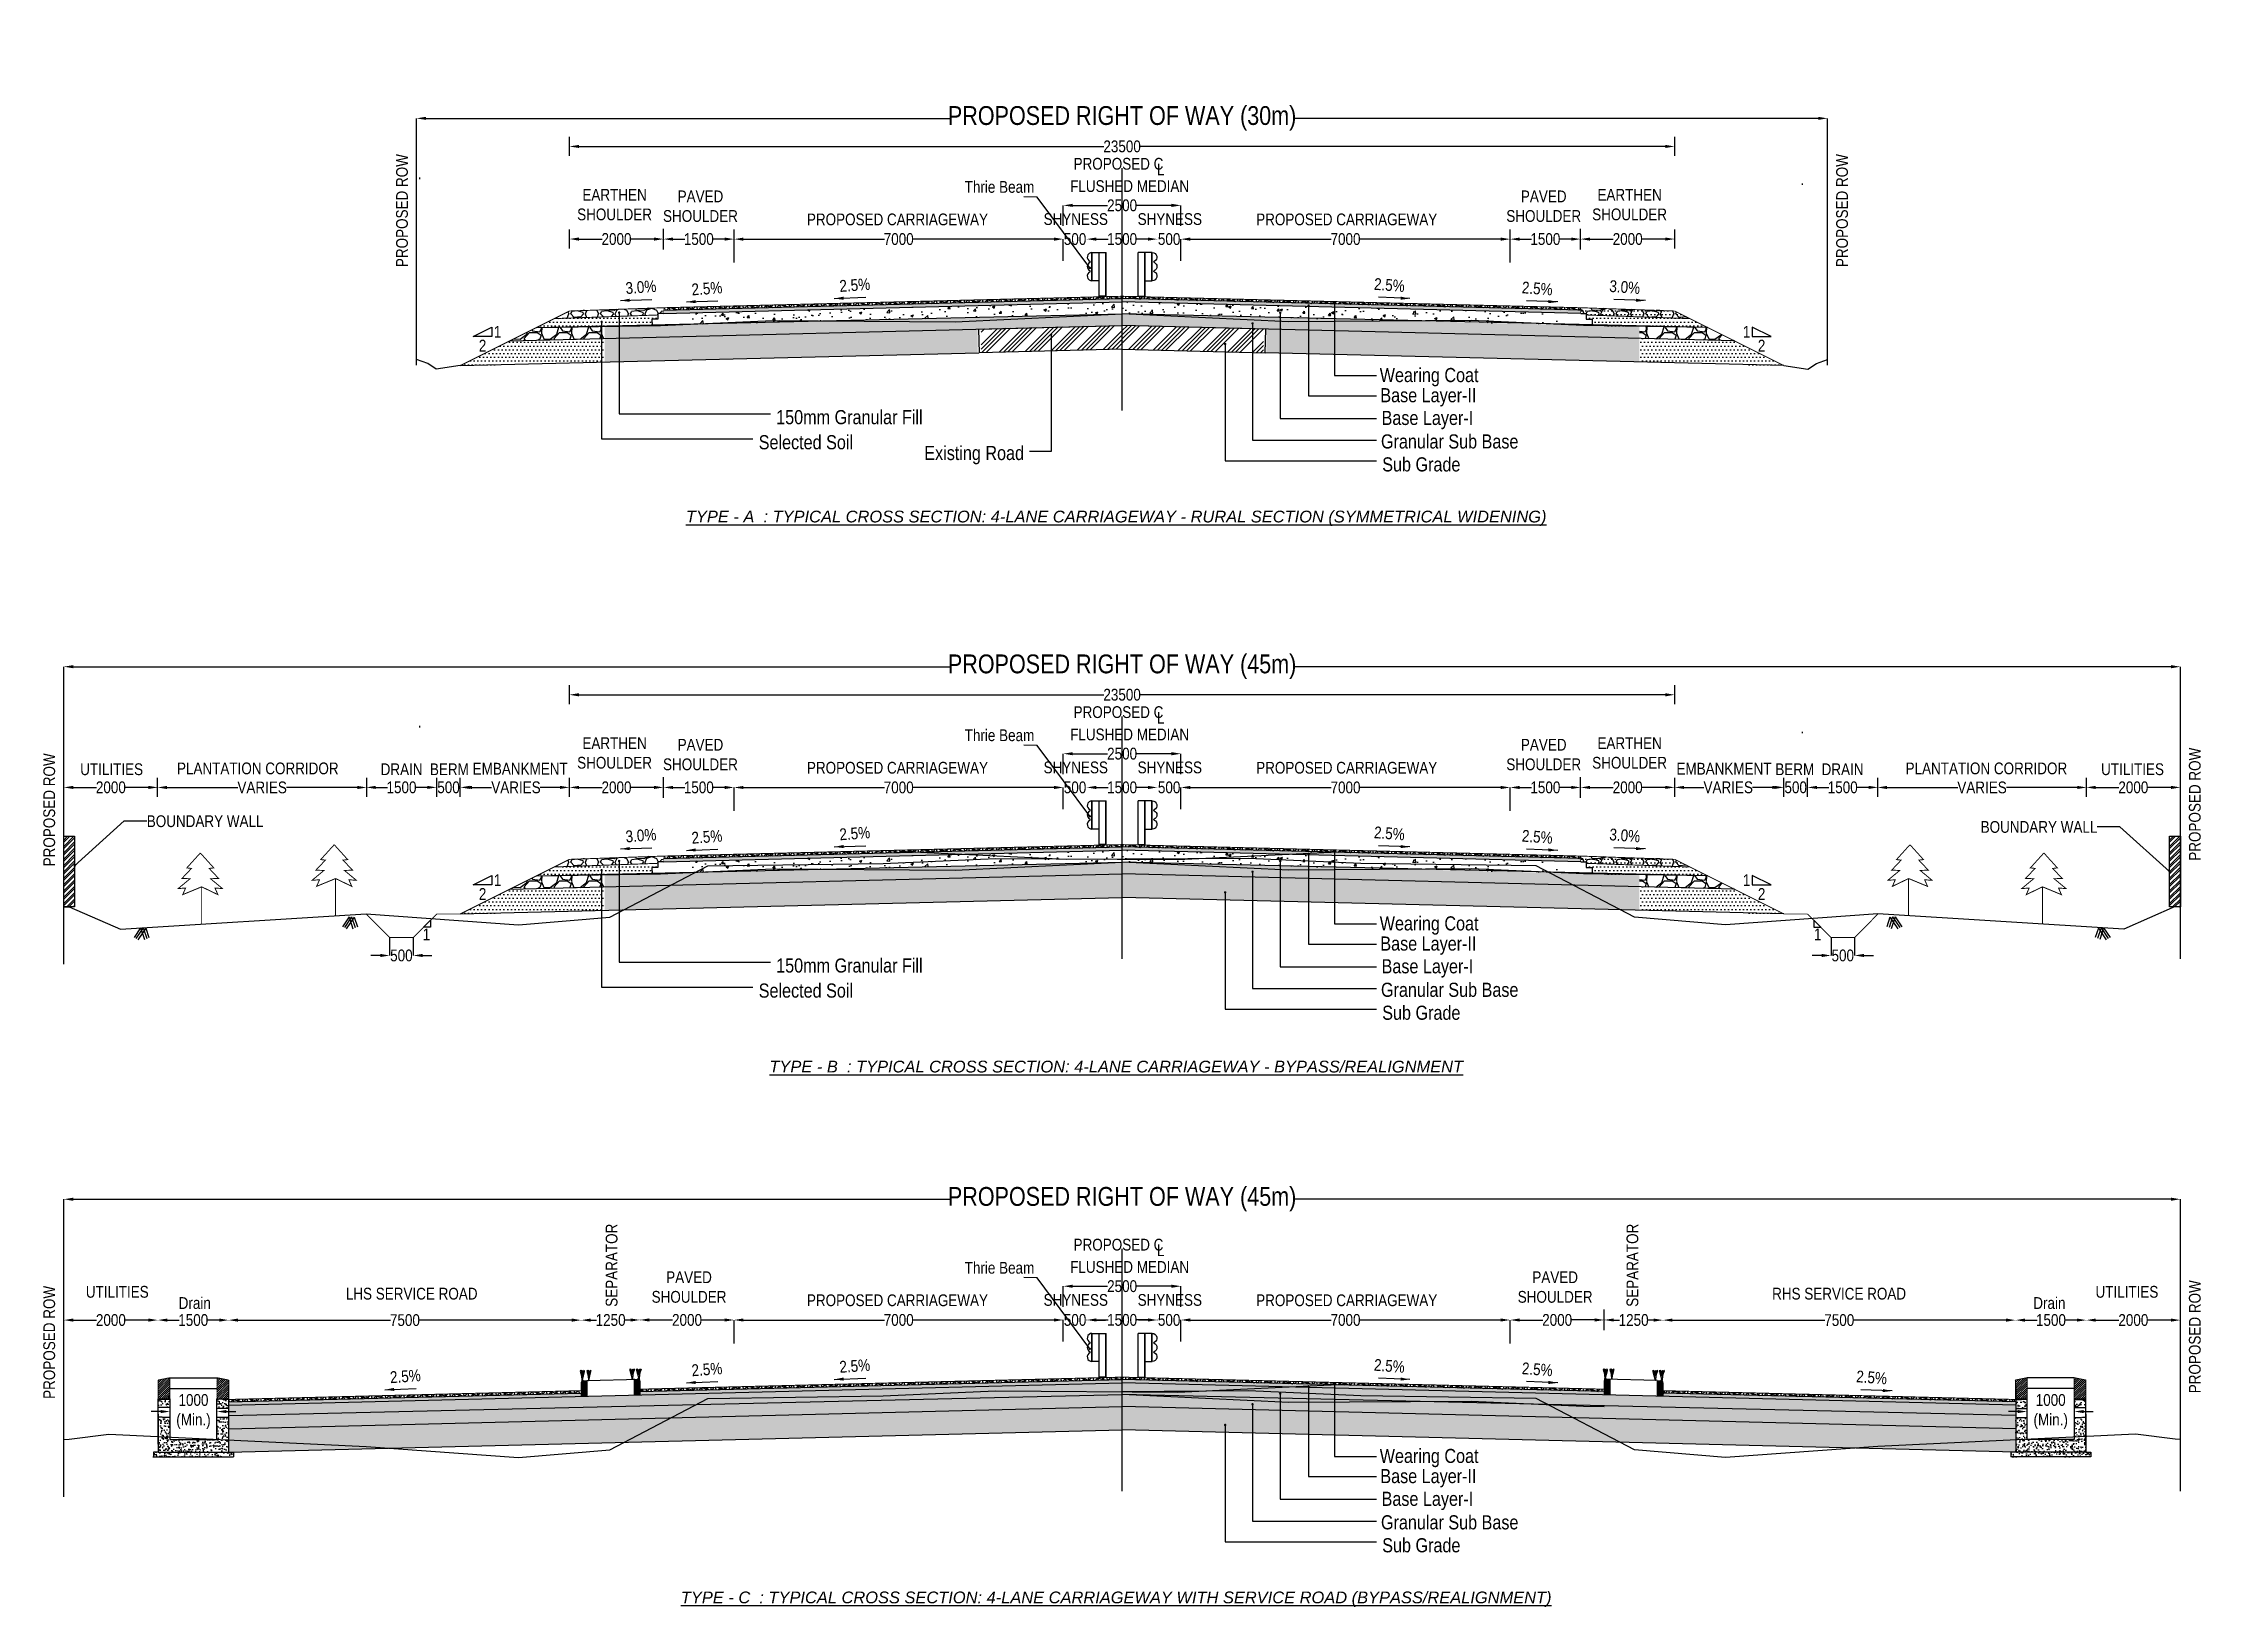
# Model space of a CAD drawing. Header units: millimetres. Extents: x 207528 to 778454, y -364692 to 101323.
# Drawn here: x 315360 to 361235, y 40467 to 73704 of the extents above; entities that cross this region are included whole.
import ezdxf

# ---------------------------------------------------------------- set-up
doc = ezdxf.new("R2010")
doc.units = ezdxf.units.MM
doc.linetypes.add('CENTER2', pattern=[28.575, 19.05, -3.175, 3.175, -3.175])
doc.linetypes.add('DASHED2', pattern=[0.375, 0.25, -0.125])
for name, color, linetype in [('Dim', 253, 'Continuous'), ('Dimension', 253, 'Continuous'), ('hatch', 253, 'Continuous'), ('NGL', 7, 'DASHED2'), ('Proposed ROW', 241, 'MNEW')]:
    doc.layers.add(name, color=color, linetype=linetype)
doc.styles.add('Arin', font='ARIALN.TTF')
doc.styles.add('DIM', font='ARIALN.TTF', dxfattribs={"height": 250})
doc.styles.get("Standard").update_dxf_attribs({"font": 'arial.ttf'})
doc.styles.add('STRIP PLAN STYLE', font='ARIALN.TTF')
doc.linetypes.add('MNEW', pattern='A,26.152623,-1.048632,["PROW",Standard,S=1.75,R=0,X=0,Y=-0.975095],-7.693777,26.152623', length=61.047655)
doc.dimstyles.new('DIM', dxfattribs={"dimtxt": 250, "dimasz": 200, "dimexe": 0.18, "dimexo": 0.0625, "dimgap": 0.09, "dimtad": 0, "dimtih": 1, "dimtoh": 1, "dimdec": 0, "dimzin": 0, "dimdsep": 46, "dimtxsty": 'DIM', "dimcen": 0.09, "dimclrd": 256, "dimclrt": 7, "dimadec": 0, "dimazin": 0, "dimtfac": 1, "dimtdec": 0, "dimtofl": 0, "dimtmove": 0, "dimatfit": 3, "dimfxl": 1, "dimtolj": 1, "dimtzin": 0, "dimarcsym": 0})
doc.dimstyles.new('new', dxfattribs={"dimtxt": 150, "dimasz": 150, "dimexe": 100, "dimexo": 0.1, "dimgap": 0.09, "dimtad": 0, "dimtih": 1, "dimtoh": 1, "dimdec": 0, "dimzin": 0, "dimdsep": 46, "dimtxsty": 'DIM', "dimcen": 0.09, "dimclrd": 256, "dimclrt": 252, "dimadec": 0, "dimazin": 0, "dimtfac": 1, "dimtdec": 0, "dimtofl": 0, "dimtmove": 0, "dimatfit": 3, "dimfxl": 1, "dimtolj": 1, "dimtzin": 0, "dimlwd": -1, "dimarcsym": 0})
pattern_1 = [(0, (261201.35, -8900.25), (39.6875, 79.375), [0, -79.375])]
pattern_2 = [(0, (262451.25, -8933.94), (39.6875, 79.375), [0, -79.375])]
pattern_3 = [(228.012788, (262908.45, -8298.943), (-5080, -5715), [85.4304, -8457.621]), (184.96974, (262851.3, -8362.443), (7619.999997, 635.000036), [146.6012, -14513.5122]), (132.510447, (262705.25, -8375.143), (6350.000003, -6984.999998), [103.3704, -10233.6807]), (267.27369, (262457.6, -8533.893), (635.000001, 12700), [133.501, -13216.6094]), (292.833654, (262451.25, -8667.243), (-3175, 7620), [130.9084, -12959.952]), (357.27369, (262502.05, -8787.893), (-12700, 635.000001), [133.501, -13216.6094]), (37.69424, (262635.4, -8794.243), (-8254.9999996, -6350.0000005), [176.5484, -17478.2788]), (72.255328, (262775.1, -8686.293), (4445.000001, 13969.9999996), [166.68, -16501.314]), (121.429566, (262825.9, -8527.543), (-5080.000001, 8254.9999996), [133.9532, -13261.3864]), (175.23636, (262756.05, -8413.243), (6985, -635), [152.9283, -7493.4842]), (222.397438, (262603.65, -8400.543), (-7619.9999998, -6985.0000003), [197.7695, -19579.193]), (138.814075, (263086.25, -8540.243), (-4445, 3810), [67.501, -6682.6415]), (171.469234, (263035.45, -8495.793), (8255, -1269.9999986), [128.4205, -12713.6597]), (225, (262908.45, -8476.74), (-9e-14, -635), [89.8023, -808.2233]), (203.19859, (262864, -8400.54), (3175, 1270), [48.3603, -4787.6556]), (291.80141, (262819.55, -8419.59), (-635, 1905), [68.3914, -3351.1882]), (30.96376, (262844.95, -8483.09), (1905, 1270), [111.08, -3591.5745]), (161.56505, (262940.2, -8425.94), (1270, -635), [80.3218, -1927.7245]), (16.38954, (262451.25, -8419.593), (6350, 1905), [112.522, -11139.7067]), (70.346176, (262559.2, -8387.843), (-2540, -6985), [94.3997, -9345.554]), (293.19859, (262940.2, -8298.94), (-1270, 3175), [96.72, -4739.296]), (343.61046, (262978.3, -8387.843), (-6350, 1905), [112.522, -11139.7067]), (339.443955, (262451.25, -8813.29), (-3175, 1270), [108.5088, -5316.9336]), (294.77514, (262552.85, -8851.393), (-3175.000004, 6984.999998), [90.918, -9000.8983]), (66.80141, (262946.55, -8933.94), (1270, 3175), [96.72, -4739.296]), (17.354025, (262984.65, -8845.043), (-8255, -2540), [106.4457, -10538.094]), (69.443955, (262635.4, -8933.94), (-1270, -3175), [54.2544, -5371.188]), (101.30993, (262908.45, -8933.94), (-635, 2540), [32.3787, -3205.4987]), (165.96376, (262902.1, -8902.2), (1905, -635), [130.9084, -2487.2636]), (186.009006, (262775.1, -8870.443), (6350, 635), [121.3167, -12010.3412]), (303.69007, (262844.95, -8540.24), (-635, 1270), [91.581, -2197.944]), (353.157227, (262895.75, -8616.443), (10795, -1269.9999994), [159.8892, -15829.0023]), (60.945396, (263054.5, -8635.49), (-2540, -4445), [65.377, -6472.348]), (90, (263086.25, -8578.34), (-635, 635), [38.1, -596.9]), (120.256437, (262762.4, -8851.393), (2540, -4445), [88.2167, -8733.4852]), (48.012787, (262717.95, -8775.193), (5080, 5715), [170.8607, -8372.1905]), (0, (262832.25, -8648.2), (635, 635), [165.1, -469.9]), (325.304846, (262997.35, -8648.193), (6350.000002, -4444.999997), [100.4024, -9939.8292]), (254.0546, (263079.9, -8705.34), (-635, -2540), [92.4573, -4530.4125]), (207.645975, (263054.5, -8794.243), (-12065.0000004, -6349.999999), [150.5363, -14903.116]), (175.426079, (262921.15, -8864.093), (-8255, 635), [159.2574, -15766.4616])]
pattern_4 = [(45, (260451.31, 675.16), (-67.35192, 67.35192), []), (105, (260451.31, 675.16), (-92.004435, -24.65251), []), (165, (260451.31, 675.16), (-24.65251, -92.004435), [])]
pattern_5 = [(45, (260451.31, 675.16), (42.426407, -4e-15), [25, -35]), (45, (260461.917, 675.16), (42.426407, -4e-15), [10, -50]), (45, (260451.31, 685.766), (42.426407, -4e-15), [10, -50])]
pattern_6 = [(50, (260451.3, 675.16), (546.554, -47.8173), [57.15, -628.65]), (355, (260451.3, 675.16), (-105.7303, 573.1705), [45.72, -502.9218]), (100.45144, (260496.86, 671.2), (440.8237, 525.3533), [48.57, -534.2707]), (46.1842, (260451.3, 827.56), (813.237, -126.127), [85.725, -942.975]), (96.63556, (260519.1, 817.05), (712.2124, 742.2784), [72.855, -801.407]), (351.18415, (260451.3, 827.6), (712.2124, 742.2784), [68.58, -754.379]), (21, (260527.5, 789.46), (454.8432, -306.7956), [57.15, -628.65]), (326, (260527.5, 789.46), (185.406, 552.564), [45.72, -502.92]), (71.45144, (260565.4, 763.9), (640.2493, 245.7683), [48.57, -534.2698]), (37.5, (260451.31, 675.16), (9.2658, 253.6651), [0, -496.824, 0, -510.54, 0, -504.825]), (7.5, (260451.3, 675.16), (200.459, 300.5417), [0, -291.084, 0, -485.394, 0, -192.405]), (327.5, (260281.38, 675.16), (406.7718, -17.18623), [0, -190.5, 0, -594.36, 0, -788.67]), (317.5, (260205.2, 675.16), (444.3875, 76.2795), [0, -247.65, 0, -394.716, 0, -560.07])]
pattern_7 = [(228.012788, (262909.072, 1257.6), (-5080, -5715), [85.4304, -8457.621]), (184.96974, (262851.922, 1194.1), (7619.999997, 635.000036), [146.6012, -14513.5122]), (132.510447, (262705.872, 1181.4), (6350.000003, -6984.999998), [103.3704, -10233.6807]), (267.27369, (262458.222, 1022.65), (635.000001, 12700), [133.501, -13216.6094]), (292.833654, (262451.872, 889.3), (-3175, 7620), [130.9084, -12959.952]), (357.27369, (262502.672, 768.65), (-12700, 635.000001), [133.501, -13216.6094]), (37.69424, (262636.022, 762.3), (-8254.9999996, -6350.0000005), [176.5484, -17478.2788]), (72.255328, (262775.722, 870.25), (4445.000001, 13969.9999996), [166.68, -16501.314]), (121.429566, (262826.522, 1029), (-5080.000001, 8254.9999996), [133.9532, -13261.3864]), (175.23636, (262756.67, 1143.3), (6985, -635), [152.9283, -7493.4842]), (222.397438, (262604.272, 1156), (-7619.9999998, -6985.0000003), [197.7695, -19579.193]), (138.814075, (263086.87, 1016.3), (-4445, 3810), [67.501, -6682.6415]), (171.469234, (263036.072, 1060.75), (8255, -1269.999999), [128.4205, -12713.6597]), (225, (262909.07, 1079.8), (-9e-14, -635), [89.8023, -808.2233]), (203.19859, (262864.62, 1156), (3175, 1270), [48.3603, -4787.6556]), (291.80141, (262820.17, 1136.95), (-635, 1905), [68.3914, -3351.1882]), (30.96376, (262845.57, 1073.45), (1905, 1270), [111.08, -3591.5745]), (161.56505, (262940.82, 1130.6), (1270, -635), [80.3218, -1927.7245]), (16.38954, (262451.872, 1136.95), (6350, 1905), [112.522, -11139.7067]), (70.346176, (262559.822, 1168.7), (-2540, -6985), [94.3997, -9345.554]), (293.19859, (262940.82, 1257.6), (-1270, 3175), [96.72, -4739.296]), (343.61046, (262978.922, 1168.7), (-6350, 1905), [112.522, -11139.7067]), (339.443955, (262451.87, 743.25), (-3175, 1270), [108.5088, -5316.9336]), (294.77514, (262553.472, 705.15), (-3175.000004, 6984.999998), [90.918, -9000.8983]), (66.80141, (262947.17, 622.6), (1270, 3175), [96.72, -4739.296]), (17.354025, (262985.272, 711.5), (-8255, -2540), [106.4457, -10538.094]), (69.443955, (262636.02, 622.6), (-1270, -3175), [54.2544, -5371.188]), (101.30993, (262909.07, 622.6), (-635, 2540), [32.3787, -3205.4987]), (165.96376, (262902.72, 654.35), (1905, -635), [130.9084, -2487.2636]), (186.009006, (262775.722, 686.1), (6350, 635), [121.3167, -12010.3412]), (303.69007, (262845.57, 1016.3), (-635, 1270), [91.581, -2197.944]), (353.157227, (262896.372, 940.1), (10795, -1269.9999994), [159.8892, -15829.0023]), (60.945396, (263055.12, 921.05), (-2540, -4445), [65.377, -6472.348]), (90, (263086.9, 978.2), (-635, 635), [38.1, -596.9]), (120.256437, (262763.022, 705.15), (2540, -4445), [88.2167, -8733.4852]), (48.012787, (262718.572, 781.35), (5080, 5715), [170.8607, -8372.1905]), (0, (262832.9, 908.35), (635, 635), [165.1, -469.9]), (325.304846, (262997.972, 908.35), (6350.000002, -4444.999997), [100.4024, -9939.8292]), (254.0546, (263080.52, 851.2), (-635, -2540), [92.4573, -4530.4125]), (207.645975, (263055.122, 762.3), (-12065.0000004, -6349.999999), [150.5363, -14903.116]), (175.42608, (262921.772, 692.45), (-8255, 635), [159.2574, -15766.4616])]
pattern_8 = [(0, (262451.87, 622.6), (39.6875, 79.375), [0, -79.375])]
pattern_9 = [(45, (262454, 28925.6), (-269.4077, 269.4077), []), (45, (262543.8, 28925.6), (-269.4077, 269.4077), []), (45, (262633.6, 28925.6), (-269.4077, 269.4077), []), (45, (262723.4, 28925.6), (-269.4077, 269.4077), [])]
pattern_10 = [(0, (261201.35, -20555.835), (39.6875, 79.375), [0, -79.375])]
pattern_11 = [(0, (262451.25, -20589.53), (39.6875, 79.375), [0, -79.375])]
pattern_12 = [(228.012788, (262908.45, -19954.53), (-5080, -5715), [85.4304, -8457.621]), (184.96974, (262851.3, -20018.03), (7619.999997, 635.000036), [146.6012, -14513.5122]), (132.510447, (262705.25, -20030.73), (6350.000003, -6984.999998), [103.3704, -10233.6807]), (267.27369, (262457.6, -20189.48), (635.000001, 12700), [133.501, -13216.6094]), (292.833654, (262451.25, -20322.83), (-3175, 7620), [130.9084, -12959.952]), (357.27369, (262502.05, -20443.48), (-12700, 635.000001), [133.501, -13216.6094]), (37.69424, (262635.4, -20449.83), (-8254.9999996, -6350.0000005), [176.5484, -17478.2788]), (72.255328, (262775.1, -20341.88), (4445.000001, 13969.9999996), [166.68, -16501.314]), (121.429566, (262825.9, -20183.13), (-5080.000001, 8254.9999996), [133.9532, -13261.3864]), (175.23636, (262756.05, -20068.83), (6985, -635), [152.9283, -7493.4842]), (222.397438, (262603.65, -20056.13), (-7619.9999998, -6985.0000003), [197.7695, -19579.193]), (138.814075, (263086.25, -20195.83), (-4445, 3810), [67.501, -6682.6415]), (171.469234, (263035.45, -20151.38), (8255, -1269.9999986), [128.4205, -12713.6597]), (225, (262908.45, -20132.33), (-9e-14, -635), [89.8023, -808.2233]), (203.19859, (262864, -20056.13), (3175, 1270), [48.3603, -4787.6556]), (291.80141, (262819.55, -20075.18), (-635, 1905), [68.3914, -3351.1882]), (30.96376, (262844.95, -20138.68), (1905, 1270), [111.08, -3591.5745]), (161.56505, (262940.2, -20081.53), (1270, -635), [80.3218, -1927.7245]), (16.38954, (262451.25, -20075.18), (6350, 1905), [112.522, -11139.7067]), (70.346176, (262559.2, -20043.43), (-2540, -6985), [94.3997, -9345.554]), (293.19859, (262940.2, -19954.53), (-1270, 3175), [96.72, -4739.296]), (343.61046, (262978.3, -20043.43), (-6350, 1905), [112.522, -11139.7067]), (339.443955, (262451.25, -20468.88), (-3175, 1270), [108.5088, -5316.9336]), (294.77514, (262552.85, -20506.98), (-3175.000004, 6984.999998), [90.918, -9000.8983]), (66.80141, (262946.55, -20589.53), (1270, 3175), [96.72, -4739.296]), (17.354025, (262984.65, -20500.63), (-8255, -2540), [106.4457, -10538.094]), (69.443955, (262635.4, -20589.53), (-1270, -3175), [54.2544, -5371.188]), (101.30993, (262908.45, -20589.53), (-635, 2540), [32.3787, -3205.4987]), (165.96376, (262902.1, -20557.78), (1905, -635), [130.9084, -2487.2636]), (186.009006, (262775.1, -20526.03), (6350, 635), [121.3167, -12010.3412]), (303.69007, (262844.95, -20195.83), (-635, 1270), [91.581, -2197.944]), (353.157227, (262895.75, -20272.03), (10795, -1269.9999994), [159.8892, -15829.0023]), (60.945396, (263054.5, -20291.08), (-2540, -4445), [65.377, -6472.348]), (90, (263086.25, -20233.9), (-635, 635), [38.1, -596.9]), (120.256437, (262762.4, -20506.98), (2540, -4445), [88.2167, -8733.4852]), (48.012787, (262717.95, -20430.78), (5080, 5715), [170.8607, -8372.1905]), (0, (262832.25, -20303.8), (635, 635), [165.1, -469.9]), (325.304846, (262997.35, -20303.78), (6350.000002, -4444.999997), [100.4024, -9939.8292]), (254.0546, (263079.9, -20360.93), (-635, -2540), [92.4573, -4530.4125]), (207.645975, (263054.5, -20449.83), (-12065.0000004, -6349.999999), [150.5363, -14903.116]), (175.426079, (262921.15, -20519.68), (-8255, 635), [159.2574, -15766.4616])]
pattern_13 = [(45, (260451.31, -10980.43), (-67.35192, 67.35192), []), (105, (260451.31, -10980.43), (-92.004435, -24.65251), []), (165, (260451.31, -10980.43), (-24.65251, -92.004435), [])]
pattern_14 = [(45, (260451.31, -10980.428), (42.426407, -4e-15), [25, -35]), (45, (260461.917, -10980.428), (42.426407, -4e-15), [10, -50]), (45, (260451.31, -10969.822), (42.426407, -4e-15), [10, -50])]
pattern_15 = [(50, (260451.3, -10980.43), (546.554, -47.8173), [57.15, -628.65]), (355, (260451.3, -10980.43), (-105.7303, 573.1705), [45.72, -502.9218]), (100.45144, (260496.86, -10984.4), (440.8237, 525.3533), [48.57, -534.2707]), (46.1842, (260451.3, -10828), (813.237, -126.127), [85.725, -942.975]), (96.63556, (260519.1, -10838.5), (712.2124, 742.2784), [72.855, -801.407]), (351.18415, (260451.3, -10828), (712.2124, 742.2784), [68.58, -754.379]), (21, (260527.5, -10866.13), (454.8432, -306.7956), [57.15, -628.65]), (326, (260527.5, -10866.13), (185.406, 552.564), [45.72, -502.92]), (71.45144, (260565.4, -10891.7), (640.2493, 245.7683), [48.57, -534.2698]), (37.5, (260451.31, -10980.43), (9.2658, 253.6651), [0, -496.824, 0, -510.54, 0, -504.825]), (7.5, (260451.3, -10980.43), (200.459, 300.5417), [0, -291.084, 0, -485.394, 0, -192.405]), (327.5, (260281.38, -10980.43), (406.7718, -17.18623), [0, -190.5, 0, -594.36, 0, -788.67]), (317.5, (260205.2, -10980.43), (444.3875, 76.2795), [0, -247.65, 0, -394.716, 0, -560.07])]
pattern_16 = [(228.012788, (262909.072, -10397.99), (-5080, -5715), [85.4304, -8457.621]), (184.96974, (262851.922, -10461.49), (7619.999997, 635.000036), [146.6012, -14513.5122]), (132.510447, (262705.872, -10474.19), (6350.000003, -6984.999998), [103.3704, -10233.6807]), (267.27369, (262458.222, -10632.94), (635.000001, 12700), [133.501, -13216.6094]), (292.833654, (262451.872, -10766.29), (-3175, 7620), [130.9084, -12959.952]), (357.27369, (262502.672, -10886.94), (-12700, 635.000001), [133.501, -13216.6094]), (37.69424, (262636.022, -10893.289), (-8254.9999996, -6350.0000005), [176.5484, -17478.2788]), (72.255328, (262775.722, -10785.339), (4445.000001, 13969.9999996), [166.68, -16501.314]), (121.429566, (262826.522, -10626.59), (-5080.000001, 8254.9999996), [133.9532, -13261.3864]), (175.23636, (262756.67, -10512.29), (6985, -635), [152.9283, -7493.4842]), (222.397438, (262604.272, -10499.589), (-7619.9999998, -6985.0000003), [197.7695, -19579.193]), (138.814075, (263086.87, -10639.29), (-4445, 3810), [67.501, -6682.6415]), (171.469234, (263036.072, -10594.84), (8255, -1269.999999), [128.4205, -12713.6597]), (225, (262909.07, -10575.8), (-9e-14, -635), [89.8023, -808.2233]), (203.19859, (262864.62, -10499.59), (3175, 1270), [48.3603, -4787.6556]), (291.80141, (262820.17, -10518.64), (-635, 1905), [68.3914, -3351.1882]), (30.96376, (262845.57, -10582.14), (1905, 1270), [111.08, -3591.5745]), (161.56505, (262940.82, -10524.99), (1270, -635), [80.3218, -1927.7245]), (16.38954, (262451.872, -10518.64), (6350, 1905), [112.522, -11139.7067]), (70.346176, (262559.822, -10486.89), (-2540, -6985), [94.3997, -9345.554]), (293.19859, (262940.82, -10397.99), (-1270, 3175), [96.72, -4739.296]), (343.61046, (262978.922, -10486.89), (-6350, 1905), [112.522, -11139.7067]), (339.443955, (262451.87, -10912.34), (-3175, 1270), [108.5088, -5316.9336]), (294.77514, (262553.472, -10950.44), (-3175.000004, 6984.999998), [90.918, -9000.8983]), (66.80141, (262947.17, -11032.99), (1270, 3175), [96.72, -4739.296]), (17.354025, (262985.272, -10944.09), (-8255, -2540), [106.4457, -10538.094]), (69.443955, (262636.02, -11032.99), (-1270, -3175), [54.2544, -5371.188]), (101.30993, (262909.07, -11032.99), (-635, 2540), [32.3787, -3205.4987]), (165.96376, (262902.72, -11001.24), (1905, -635), [130.9084, -2487.2636]), (186.009006, (262775.722, -10969.49), (6350, 635), [121.3167, -12010.3412]), (303.69007, (262845.57, -10639.29), (-635, 1270), [91.581, -2197.944]), (353.157227, (262896.372, -10715.49), (10795, -1269.9999994), [159.8892, -15829.0023]), (60.945396, (263055.12, -10734.54), (-2540, -4445), [65.377, -6472.348]), (90, (263086.9, -10677.4), (-635, 635), [38.1, -596.9]), (120.256437, (262763.022, -10950.44), (2540, -4445), [88.2167, -8733.4852]), (48.012787, (262718.572, -10874.24), (5080, 5715), [170.8607, -8372.1905]), (0, (262832.9, -10747.24), (635, 635), [165.1, -469.9]), (325.304846, (262997.972, -10747.24), (6350.000002, -4444.999997), [100.4024, -9939.8292]), (254.0546, (263080.52, -10804.39), (-635, -2540), [92.4573, -4530.4125]), (207.645975, (263055.122, -10893.29), (-12065.0000004, -6349.999999), [150.5363, -14903.116]), (175.42608, (262921.772, -10963.14), (-8255, 635), [159.2574, -15766.4616])]
pattern_17 = [(0, (262451.87, -11032.99), (39.6875, 79.375), [0, -79.375])]
pattern_18 = [(228.012788, (457.2, -11020.59), (-5080.0000004, -5714.9999996), [85.4304, -8457.6209]), (184.969741, (400.05, -11084.088), (7619.999997, 635.0000362), [146.6012, -14513.5122]), (132.510447, (254, -11096.788), (6350.0000027, -6984.9999976), [103.3704, -10233.6807]), (267.273689, (6.35, -11255.538), (635.0000013, 12700), [133.5011, -13216.6094]), (292.833654, (0, -11388.888), (-3175.0000003, 7620), [130.9084, -12959.9519]), (357.273689, (50.8, -11509.538), (-12700, 635.0000013), [133.5011, -13216.6094]), (37.6942405, (184.15, -11515.888), (-8254.9999996, -6350.0000005), [176.5484, -17478.2788]), (72.255328, (323.85, -11407.938), (4445.0000012, 13969.9999996), [166.6799, -16501.3142]), (121.429566, (374.65, -11249.188), (-5080.0000007, 8254.9999996), [133.9532, -13261.3864]), (175.236358, (304.8, -11134.89), (6985, -635.000001), [152.9283, -7493.4842]), (222.397438, (152.4, -11122.188), (-7619.9999998, -6985.0000003), [197.7695, -19579.1931]), (138.814075, (635, -11261.89), (-4445, 3810), [67.5011, -6682.6415]), (171.469234, (584.2, -11217.438), (8255.0000002, -1269.9999986), [128.4205, -12713.6597]), (225, (457.2, -11198.4), (-9e-14, -635), [89.8023, -808.2233]), (203.19859, (412.75, -11122.19), (3175, 1270), [48.3603, -4787.6556]), (291.80141, (368.3, -11141.24), (-635, 1905), [68.3914, -3351.1882]), (30.963757, (393.7, -11204.74), (1905, 1270), [111.0799, -3591.5745]), (161.56505, (488.95, -11147.59), (1270, -635), [80.3218, -1927.7245]), (16.38954, (0, -11141.238), (6350, 1905), [112.522, -11139.7067]), (70.346176, (107.95, -11109.49), (-2540, -6985), [94.3997, -9345.5539]), (293.19859, (488.95, -11020.59), (-1270, 3175), [96.72, -4739.2959]), (343.61046, (527.05, -11109.488), (-6350, 1904.9999996), [112.522, -11139.7067]), (339.443955, (0, -11534.94), (-3175, 1270), [108.5088, -5316.9336]), (294.77514, (101.6, -11573.04), (-3175.000004, 6984.9999983), [90.918, -9000.8983]), (66.80141, (495.3, -11655.59), (1270, 3175), [96.72, -4739.2959]), (17.354025, (533.4, -11566.688), (-8255, -2540.0000005), [106.4457, -10538.094]), (69.443955, (184.15, -11655.59), (-1270, -3175), [54.2544, -5371.188]), (101.309932, (457.2, -11655.59), (-635, 2540), [32.3787, -3205.4987]), (165.963757, (450.85, -11623.84), (1905, -635), [130.9084, -2487.2636]), (186.009006, (323.85, -11592.088), (6350, 635.0000003), [121.3167, -12010.3412]), (303.69007, (393.7, -11261.89), (-635, 1270), [91.581, -2197.9441]), (353.1572266, (444.5, -11338.088), (10795, -1269.9999994), [159.8892, -15829.0023]), (60.945396, (603.25, -11357.14), (-2540, -4445), [65.3771, -6472.3481]), (90, (635, -11300), (-635, 635), [38.1, -596.9]), (120.256437, (311.15, -11573.04), (2539.9999997, -4445), [88.2167, -8733.4852]), (48.012787, (266.7, -11496.84), (5080.0000004, 5714.9999996), [170.8607, -8372.1905]), (0, (381, -11369.84), (635, 635), [165.1, -469.9]), (325.304846, (546.1, -11369.84), (6350.0000024, -4444.9999966), [100.4024, -9939.8292]), (254.054604, (628.65, -11426.99), (-635, -2540), [92.4573, -4530.4125]), (207.645975, (603.25, -11515.888), (-12065.0000004, -6349.9999992), [150.5363, -14903.1161]), (175.426079, (469.9, -11585.738), (-8255, 635), [159.2574, -15766.4616])]
pattern_19 = [(45, (260451.31, -22299.69), (-67.35192, 67.35192), []), (105, (260451.31, -22299.69), (-92.004435, -24.65251), []), (165, (260451.31, -22299.69), (-24.65251, -92.004435), [])]
pattern_20 = [(45, (260451.31, -22299.692), (42.426407, -4e-15), [25, -35]), (45, (260461.917, -22299.692), (42.426407, -4e-15), [10, -50]), (45, (260451.31, -22289.086), (42.426407, -4e-15), [10, -50])]
pattern_21 = [(50, (260451.3, -22299.7), (546.554, -47.8173), [57.15, -628.65]), (355, (260451.3, -22299.7), (-105.7303, 573.1705), [45.72, -502.9218]), (100.45144, (260496.86, -22303.7), (440.8237, 525.3533), [48.57, -534.2707]), (46.1842, (260451.3, -22147.3), (813.237, -126.127), [85.725, -942.975]), (96.63556, (260519.1, -22157.8), (712.2124, 742.2784), [72.855, -801.407]), (351.18415, (260451.3, -22147.3), (712.2124, 742.2784), [68.58, -754.379]), (21, (260527.5, -22185.4), (454.8432, -306.7956), [57.15, -628.65]), (326, (260527.5, -22185.4), (185.406, 552.564), [45.72, -502.92]), (71.45144, (260565.4, -22210.96), (640.2493, 245.7683), [48.57, -534.2698]), (37.5, (260451.31, -22299.7), (9.2658, 253.66512), [0, -496.824, 0, -510.54, 0, -504.825]), (7.5, (260451.3, -22299.7), (200.459, 300.5417), [0, -291.084, 0, -485.394, 0, -192.405]), (327.5, (260281.38, -22299.7), (406.7718, -17.18623), [0, -190.5, 0, -594.36, 0, -788.67]), (317.5, (260205.2, -22299.7), (444.3875, 76.2795), [0, -247.65, 0, -394.716, 0, -560.07])]
pattern_22 = [(228.012788, (262909.072, -21717.253), (-5080, -5715), [85.4304, -8457.621]), (184.96974, (262851.922, -21780.753), (7619.999997, 635.000036), [146.6012, -14513.5122]), (132.510447, (262705.872, -21793.453), (6350.000003, -6984.999998), [103.3704, -10233.6807]), (267.27369, (262458.222, -21952.203), (635.000001, 12700), [133.501, -13216.6094]), (292.833654, (262451.872, -22085.553), (-3175, 7620), [130.9084, -12959.952]), (357.27369, (262502.672, -22206.203), (-12700, 635.000001), [133.501, -13216.6094]), (37.69424, (262636.022, -22212.553), (-8254.9999996, -6350.0000005), [176.5484, -17478.2788]), (72.255328, (262775.722, -22104.603), (4445.000001, 13969.9999996), [166.68, -16501.314]), (121.429566, (262826.522, -21945.853), (-5080.000001, 8254.9999996), [133.9532, -13261.3864]), (175.23636, (262756.67, -21831.553), (6985, -635), [152.9283, -7493.4842]), (222.397438, (262604.272, -21818.853), (-7619.9999998, -6985.0000003), [197.7695, -19579.193]), (138.814075, (263086.87, -21958.55), (-4445, 3810), [67.501, -6682.6415]), (171.469234, (263036.072, -21914.103), (8255, -1269.9999986), [128.4205, -12713.6597]), (225, (262909.07, -21895.05), (-9e-14, -635), [89.8023, -808.2233]), (203.19859, (262864.62, -21818.85), (3175, 1270), [48.3603, -4787.6556]), (291.80141, (262820.17, -21837.9), (-635, 1905), [68.3914, -3351.1882]), (30.96376, (262845.57, -21901.4), (1905, 1270), [111.08, -3591.5745]), (161.56505, (262940.82, -21844.25), (1270, -635), [80.3218, -1927.7245]), (16.38954, (262451.872, -21837.903), (6350, 1905), [112.522, -11139.7067]), (70.346176, (262559.822, -21806.153), (-2540, -6985), [94.3997, -9345.554]), (293.19859, (262940.82, -21717.25), (-1270, 3175), [96.72, -4739.296]), (343.61046, (262978.922, -21806.153), (-6350, 1905), [112.522, -11139.7067]), (339.443955, (262451.87, -22231.6), (-3175, 1270), [108.5088, -5316.9336]), (294.77514, (262553.472, -22269.703), (-3175.000004, 6984.999998), [90.918, -9000.8983]), (66.80141, (262947.17, -22352.25), (1270, 3175), [96.72, -4739.296]), (17.354025, (262985.272, -22263.353), (-8255, -2540), [106.4457, -10538.094]), (69.443955, (262636.02, -22352.25), (-1270, -3175), [54.2544, -5371.188]), (101.30993, (262909.07, -22352.25), (-635, 2540), [32.3787, -3205.4987]), (165.96376, (262902.72, -22320.5), (1905, -635), [130.9084, -2487.2636]), (186.009006, (262775.722, -22288.753), (6350, 635), [121.3167, -12010.3412]), (303.69007, (262845.57, -21958.55), (-635, 1270), [91.581, -2197.944]), (353.157227, (262896.372, -22034.753), (10795, -1269.9999994), [159.8892, -15829.0023]), (60.945396, (263055.12, -22053.8), (-2540, -4445), [65.377, -6472.348]), (90, (263086.9, -21996.65), (-635, 635), [38.1, -596.9]), (120.256437, (262763.022, -22269.703), (2540, -4445), [88.2167, -8733.4852]), (48.012787, (262718.572, -22193.503), (5080, 5715), [170.8607, -8372.1905]), (0, (262832.9, -22066.5), (635, 635), [165.1, -469.9]), (325.304846, (262997.972, -22066.503), (6350.000002, -4444.999997), [100.4024, -9939.8292]), (254.0546, (263080.52, -22123.65), (-635, -2540), [92.4573, -4530.4125]), (207.645975, (263055.122, -22212.553), (-12065.0000004, -6349.999999), [150.5363, -14903.116]), (175.426079, (262921.772, -22282.403), (-8255, 635), [159.2574, -15766.4616])]
pattern_23 = [(0, (262451.87, -22352.25), (39.6875, 79.375), [0, -79.375])]
pattern_24 = [(140, (217203.08, 31540.6), (15.93909, 182.18467), [19.05, -209.55]), (85, (217203.08, 31540.6), (-191.05685, -35.24342), [15.24, -167.64058]), (190.45144, (217204.41, 31555.78), (-175.11775, 146.94125), [16.19, -178.09024]), (136.1842, (217152.28, 31540.6), (42.04233, 271.07904), [28.575, -314.325]), (186.63556, (217155.8, 31563.2), (-247.42612, 237.40413), [24.285, -267.1356]), (81.18415, (217152.28, 31540.6), (-247.4261, 237.40413), [22.85997, -251.45973]), (111, (217164.98, 31566), (102.2652, 151.61439), [19.05, -209.55]), (56, (217164.98, 31566), (-184.18797, 61.80203), [15.24, -167.64]), (161.45145, (217173.5, 31578.64), (-81.92277, 213.41642), [16.19, -178.08994]), (127.5, (217203.085, 31540.6), (-84.55504, 3.088603), [0, -165.608, 0, -170.18, 0, -168.275]), (97.5, (217203.085, 31540.6), (-100.180575, 66.81966), [0, -97.028, 0, -161.798, 0, -64.135]), (57.5, (217203.085, 31483.96), (5.728744, 135.590595), [0, -63.5, 0, -198.12, 0, -262.89]), (47.5, (217203.08, 31458.56), (-25.42649, 148.12918), [0, -82.55, 0, -131.572, 0, -186.69])]
pattern_25 = [(45, (217203.085, 31540.6), (-22.45064, 22.45064), [])]
pattern_26 = [(45, (217103.085, 31540.6), (-22.45064, 22.45064), [])]

msp = doc.modelspace()

# ---------------------------------------------------------------- texts
at = {"color": 252, "ltscale": 0.1, "char_height": 246.2, "style": 'Arin'}
for insert, attachment_point in [((323404.5, 70811.8), 9), ((352724.6, 70687.8), 7), ((323404.5, 59156.3), 9), ((352724.6, 59032.2), 7)]:
    msp.add_mtext('.', dxfattribs=dict(at, insert=insert, attachment_point=attachment_point))
at = {"layer": 'Dim', "char_height": 250, "attachment_point": 5, "style": 'DIM'}
for s, insert, rotation in [('PROPOSED ROW', (322990.8, 70145.1), 90), ('PROPOSED ROW', (353608.4, 70145.1), 90), ('3.0%', (328069.5, 68518.2), 4.21364), ('2.5%', (329472.4, 68488.9), 4.21364), ('2.5%', (332616.1, 68561.9), 4.21364), ('2.5%', (343983.1, 68561.9), 355.78636), ('2.5%', (347126.8, 68488.9), 355.78636), ('3.0%', (348987.8, 68518.2), 355.78636), ('PROPOSED ROW', (361108.4, 57527.3), 90), ('PROPOSED ROW', (315490.8, 57407.7), 90), ('3.0%', (328069.5, 56862.6), 4.21364), ('2.5%', (329472.4, 56833.4), 4.21364), ('2.5%', (332616.1, 56906.3), 4.21364), ('2.5%', (343983.1, 56906.3), 355.78636), ('2.5%', (347126.8, 56833.4), 355.78636), ('3.0%', (348987.8, 56862.6), 355.78636), ('PROPOSED ROW', (315490.8, 46088.4), 90), ('PROPOSED ROW', (361108.4, 46208), 90), ('2.5%', (323060.5, 45366.9), 4.21364), ('2.5%', (329472.4, 45514.1), 4.21364), ('2.5%', (332616.1, 45587), 4.21364), ('2.5%', (343983.1, 45587), 355.78636), ('2.5%', (347126.8, 45514.1), 355.78636), ('2.5%', (354236.1, 45342.2), 355.78636)]:
    msp.add_mtext_dynamic_manual_height_columns(s, width=5325.312, gutter_width=1250, heights=[0], dxfattribs=dict(at, insert=insert, rotation=rotation))
for s, insert in [('PROPOSED C', (338222.8, 71138.8)), ('L', (339117.6, 71020.8)), ('FLUSHED MEDIAN', (338459.9, 70664.5)), ('EARTHEN \\PSHOULDER', (327509.3, 70271.3)), ('PAVED \\PSHOULDER', (329335.2, 70237.6)), ('PAVED \\PSHOULDER', (347264, 70237.6)), ('EARTHEN \\PSHOULDER', (349089.9, 70271.3)), ('PROPOSED CARRIAGEWAY', (333523.8, 69956.5)), ('SHYNESS', (337314.6, 69963.7)), ('SHYNESS', (339314.6, 69963.7)), ('PROPOSED CARRIAGEWAY', (343075.5, 69956.5)), ('1', (325022, 67569.6)), ('1', (351577.2, 67569.6)), ('2', (324702.9, 67274.9)), ('2', (351896.4, 67274.9)), ('PROPOSED C', (338222.8, 59483.2)), ('L', (339117.6, 59365.2)), ('EARTHEN \\PSHOULDER', (327509.3, 58615.7)), ('PAVED \\PSHOULDER', (329335.2, 58582)), ('FLUSHED MEDIAN', (338459.9, 59008.9)), ('PAVED \\PSHOULDER', (347264, 58582)), ('EARTHEN \\PSHOULDER', (349089.9, 58615.7)), ('UTILITIES', (316815.9, 58269.8)), ('DRAIN', (322981.4, 58270.1)), ('BERM', (323996.8, 58270.3)), ('PROPOSED CARRIAGEWAY', (333523.8, 58300.9)), ('SHYNESS', (337314.6, 58308.1)), ('SHYNESS', (339314.6, 58308.1)), ('PROPOSED CARRIAGEWAY', (343075.5, 58300.9)), ('BERM', (352602.4, 58270.3)), ('DRAIN', (353617.8, 58270.1)), ('UTILITIES', (359783.3, 58269.8)), ('1', (325022, 55914)), ('1', (351577.2, 55914)), ('2', (324702.9, 55619.3)), ('2', (351896.4, 55619.3)), ('1', (323509.4, 54760)), ('1', (353089.8, 54760)), ('PROPOSED C', (338222.8, 48163.9)), ('L', (339117.6, 48045.9)), ('FLUSHED MEDIAN', (338459.9, 47689.6)), ('UTILITIES', (316935.9, 47161.5)), ('LHS SERVICE ROAD', (323195.8, 47122.1)), ('PAVED \\PSHOULDER', (329092.4, 47262.8)), ('PAVED \\PSHOULDER', (347506.9, 47262.8)), ('RHS SERVICE ROAD', (353544, 47122.1)), ('UTILITIES', (359663.4, 47161.5)), ('Drain', (318583.9, 46923.1)), ('PROPOSED CARRIAGEWAY', (333523.8, 46981.6)), ('SHYNESS', (337314.6, 46988.9)), ('SHYNESS', (339314.6, 46988.9)), ('PROPOSED CARRIAGEWAY', (343075.5, 46981.6)), ('Drain', (358015.3, 46923.1))]:
    msp.add_mtext_dynamic_manual_height_columns(s, width=5325.312, gutter_width=1250, heights=[0], dxfattribs=dict(at, insert=insert))
at = {"layer": 'Dim', "color": 7, "char_height": 250, "width": 5325.312, "attachment_point": 5, "style": 'DIM'}
for insert in [(335692.9, 70647), (335692.9, 58991.4), (335692.9, 47672.1)]:
    msp.add_mtext('Thrie Beam', dxfattribs=dict(at, insert=insert))
at = {"layer": 'Dim', "char_height": 250, "width": 5325.312, "attachment_point": 5, "style": 'DIM'}
for s, insert in [('\\A1;PLANTATION CORRIDOR ', (319923.5, 58287.3)), ('\\A1;EMBANKMENT', (325502.6, 58282.3)), ('\\A1;EMBANKMENT', (351096.6, 58282.3)), ('\\A1;PLANTATION CORRIDOR ', (356675.7, 58287.3))]:
    msp.add_mtext(s, dxfattribs=dict(at, insert=insert))
at = {"layer": 'Dim', "color": 7, "char_height": 250, "attachment_point": 5, "style": 'DIM'}
for insert in [(318804.5, 57165), (357794.8, 57042.9)]:
    msp.add_mtext_dynamic_manual_height_columns('BOUNDARY WALL', width=5325.312, gutter_width=1250, heights=[0], dxfattribs=dict(at, insert=insert))
at = {"layer": 'Dim', "color": 253, "char_height": 250, "attachment_point": 5, "rotation": 90, "style": 'DIM'}
for insert in [(327448, 47727.8), (349151.2, 47727.8)]:
    msp.add_mtext_dynamic_manual_height_columns('SEPARATOR', width=5325.312, gutter_width=1250, heights=[0], dxfattribs=dict(at, insert=insert))
at = {"layer": 'Dimension', "color": 7, "char_height": 300, "style": 'DIM'}
for s, insert, attachment_point in [('\\A1;Wearing Coat  ', (343777.2, 66604.9), 4), ('\\A1;Base Layer-II', (343790.1, 66176.2), 4), ('\\A1;150mm Granular Fill', (330945.3, 65752.7), 4), ('\\A1;Base Layer-I', (343816.8, 65693.3), 4), ('\\A1;Selected Soil', (330573.8, 65219.4), 4), ('\\A1;Existing Road ', (336214.6, 64947.9), 6), ('\\A1;Granular Sub Base ', (343803.5, 65236.5), 4), ('\\A1;Sub Grade', (343830.7, 64748.6), 4), ('\\A1;Wearing Coat  ', (343777.2, 54949.3), 4), ('\\A1;Base Layer-II', (343790.1, 54520.6), 4), ('\\A1;150mm Granular Fill', (330945.3, 54097.2), 4), ('\\A1;Base Layer-I', (343816.8, 54037.7), 4), ('\\A1;Selected Soil', (330573.8, 53563.9), 4), ('\\A1;Granular Sub Base ', (343803.5, 53580.9), 4), ('\\A1;Sub Grade', (343830.7, 53093), 4), ('\\A1;Wearing Coat  ', (343777.2, 43630), 4), ('\\A1;Base Layer-II', (343790.1, 43201.3), 4), ('\\A1;Base Layer-I', (343816.8, 42718.4), 4), ('\\A1;Granular Sub Base ', (343803.5, 42261.6), 4), ('\\A1;Sub Grade', (343830.7, 41773.7), 4)]:
    msp.add_mtext(s, dxfattribs=dict(at, insert=insert, attachment_point=attachment_point))
at = {"layer": 'NGL', "color": 7, "char_height": 250, "width": 47718.433, "attachment_point": 5}
for s, insert in [('{\\fArial|b0|i1|c0|p34;\\LTYPE - A  : TYPICAL CROSS SECTION: 4-LANE CARRIAGEWAY - RURAL SECTION (SYMMETRICAL WIDENING)}', (338174.6, 63604.6)), ('{\\fArial|b0|i1|c0|p34;\\LTYPE - B  : TYPICAL CROSS SECTION: 4-LANE CARRIAGEWAY - BYPASS/REALIGNMENT}', (338174.6, 51949)), ('{\\fArial|b0|i1|c0|p34;\\LTYPE - C  : TYPICAL CROSS SECTION: 4-LANE CARRIAGEWAY WITH SERVICE ROAD (BYPASS/REALIGNMENT)}', (338174.6, 40629.7))]:
    msp.add_mtext(s, dxfattribs=dict(at, insert=insert))

# ---------------------------------------------------------------- blocks, each defined once
blk = doc.blocks.new('*D6')
at = {"layer": 'Defpoints', "color": 0, "transparency": 16777216}
for p in [(339550, 70256), (337050, 69821), (339550, 69821)]:
    blk.add_point(p, dxfattribs=at)
at = {"layer": 'Dim', "color": 0, "lineweight": -2, "transparency": 16777216}
for p, q in [((337050, 69821), (337050, 70257)), ((339550, 69821), (339550, 70257))]:
    blk.add_line(p, q, dxfattribs=at)
at = {"layer": 'Dim', "lineweight": -2, "transparency": 16777216}
for p, q in [((337250, 70256), (337992, 70256)), ((339350, 70256), (338607, 70256))]:
    blk.add_line(p, q, dxfattribs=at)
at = {"layer": 'Dim', "transparency": 16777216}
for points in [[(337250, 70290), (337250, 70223), (337050, 70256)], [(339350, 70290), (339350, 70223), (339550, 70256)]]:
    blk.add_solid(points, dxfattribs=at)
at = {"layer": 'Dim', "color": 7, "transparency": 16777216, "insert": (338300, 70256), "char_height": 250, "attachment_point": 5, "style": 'DIM'}
blk.add_mtext('\\A1;2500', dxfattribs=at)
blk = doc.blocks.new('*D7')
at = {"layer": 'Defpoints', "color": 0, "transparency": 16777216}
for p in [(353300, 72106), (323300, 70870), (353300, 70870)]:
    blk.add_point(p, dxfattribs=at)
at = {"layer": 'Dim', "color": 0, "lineweight": -2, "transparency": 16777216}
for p, q in [((323300, 70870), (323300, 72106)), ((353300, 70870), (353300, 72106))]:
    blk.add_line(p, q, dxfattribs=at)
at = {"layer": 'Dim', "lineweight": -2, "transparency": 16777216}
for p, q in [((323500, 72106), (334627, 72106)), ((353100, 72106), (341973, 72106))]:
    blk.add_line(p, q, dxfattribs=at)
at = {"layer": 'Dim', "transparency": 16777216}
for points in [[(323500, 72139), (323500, 72073), (323300, 72106)], [(353100, 72139), (353100, 72073), (353300, 72106)]]:
    blk.add_solid(points, dxfattribs=at)
at = {"layer": 'Dim', "color": 7, "transparency": 16777216, "insert": (338300, 72106), "char_height": 400, "attachment_point": 5, "style": 'STRIP PLAN STYLE'}
blk.add_mtext('\\A1;PROPOSED RIGHT OF WAY (30m)', dxfattribs=at)
blk = doc.blocks.new('*D2')
at = {"layer": 'Defpoints', "color": 0, "transparency": 16777216}
for p in [(346550, 69539), (348049, 69540), (348049, 69540)]:
    blk.add_point(p, dxfattribs=at)
at = {"layer": 'Dim', "color": 0, "lineweight": -2, "transparency": 16777216}
for p, q in [((346550, 69539), (346550, 69539)), ((348049, 69540), (348049, 69539))]:
    blk.add_line(p, q, dxfattribs=at)
at = {"layer": 'Dim', "lineweight": -2, "transparency": 16777216}
for p, q in [((346750, 69539), (347003, 69539)), ((347849, 69540), (347596, 69539))]:
    blk.add_line(p, q, dxfattribs=at)
at = {"layer": 'Dim', "transparency": 16777216}
for points in [[(346750, 69572), (346750, 69506), (346550, 69539)], [(347849, 69573), (347849, 69506), (348049, 69540)]]:
    blk.add_solid(points, dxfattribs=at)
at = {"layer": 'Dim', "color": 7, "transparency": 16777216, "insert": (347299, 69539), "char_height": 250, "attachment_point": 5, "style": 'DIM'}
blk.add_mtext('\\A1;1500', dxfattribs=at)
blk = doc.blocks.new('*D3')
at = {"layer": 'Defpoints', "color": 0, "transparency": 16777216}
for p in [(348049, 69540), (350049, 69541), (350049, 69541)]:
    blk.add_point(p, dxfattribs=at)
at = {"layer": 'Dim', "color": 0, "lineweight": -2, "transparency": 16777216}
for p, q in [((348049, 69540), (348049, 69540)), ((350049, 69541), (350049, 69540))]:
    blk.add_line(p, q, dxfattribs=at)
at = {"layer": 'Dim', "lineweight": -2, "transparency": 16777216}
for p, q in [((348249, 69540), (348742, 69540)), ((349849, 69541), (349357, 69540))]:
    blk.add_line(p, q, dxfattribs=at)
at = {"layer": 'Dim', "transparency": 16777216}
for points in [[(348249, 69573), (348249, 69506), (348049, 69540)], [(349849, 69574), (349849, 69507), (350049, 69541)]]:
    blk.add_solid(points, dxfattribs=at)
at = {"layer": 'Dim', "color": 7, "transparency": 16777216, "insert": (349049, 69540), "char_height": 250, "attachment_point": 5, "style": 'DIM'}
blk.add_mtext('\\A1;2000', dxfattribs=at)
blk = doc.blocks.new('*D4')
at = {"layer": 'Defpoints', "color": 0, "transparency": 16777216}
for p in [(346550, 69539), (339550, 69079), (346550, 69041)]:
    blk.add_point(p, dxfattribs=at)
at = {"layer": 'Dim', "color": 0, "lineweight": -2, "transparency": 16777216}
for p, q in [((339550, 69079), (339550, 69539)), ((346550, 69041), (346550, 69539))]:
    blk.add_line(p, q, dxfattribs=at)
at = {"layer": 'Dim', "lineweight": -2, "transparency": 16777216}
for p, q in [((339750, 69539), (342745, 69539)), ((346350, 69539), (343355, 69539))]:
    blk.add_line(p, q, dxfattribs=at)
at = {"layer": 'Dim', "transparency": 16777216}
for points in [[(339750, 69572), (339750, 69505), (339550, 69539)], [(346350, 69572), (346350, 69505), (346550, 69539)]]:
    blk.add_solid(points, dxfattribs=at)
at = {"layer": 'Dim', "color": 7, "transparency": 16777216, "insert": (343050, 69539), "char_height": 250, "attachment_point": 5, "style": 'DIM'}
blk.add_mtext('\\A1;7000', dxfattribs=at)
blk = doc.blocks.new('*D5')
at = {"layer": 'Defpoints', "color": 0, "transparency": 16777216}
for p in [(339050, 69539), (339050, 69353), (339550, 69353)]:
    blk.add_point(p, dxfattribs=at)
at = {"layer": 'Dim', "lineweight": -2, "transparency": 16777216}
for p, q in [((338850, 69539), (338650, 69539)), ((339750, 69539), (339950, 69539))]:
    blk.add_line(p, q, dxfattribs=at)
at = {"layer": 'Dim', "color": 0, "lineweight": -2, "transparency": 16777216}
for p, q in [((339050, 69538), (339050, 69539)), ((339550, 69538), (339550, 69539))]:
    blk.add_line(p, q, dxfattribs=at)
at = {"layer": 'Dim', "transparency": 16777216}
for points in [[(338850, 69573), (338850, 69506), (339050, 69539)], [(339750, 69573), (339750, 69506), (339550, 69539)]]:
    blk.add_solid(points, dxfattribs=at)
at = {"layer": 'Dim', "color": 7, "transparency": 16777216, "insert": (339300, 69539), "char_height": 250, "attachment_point": 5, "style": 'DIM'}
blk.add_mtext('\\A1;500', dxfattribs=at)
blk = doc.blocks.new('*D8')
at = {"layer": 'Defpoints', "color": 0, "transparency": 16777216}
for p in [(350050, 71509), (326550, 68123), (350050, 68123)]:
    blk.add_point(p, dxfattribs=at)
at = {"layer": 'Dim', "color": 0, "lineweight": -2, "transparency": 16777216}
for p, q in [((326550, 71508), (326550, 71509)), ((350050, 71508), (350050, 71509))]:
    blk.add_line(p, q, dxfattribs=at)
at = {"layer": 'Dim', "lineweight": -2, "transparency": 16777216}
for p, q in [((326750, 71509), (337912, 71509)), ((349850, 71509), (338687, 71509))]:
    blk.add_line(p, q, dxfattribs=at)
at = {"layer": 'Dim', "transparency": 16777216}
for points in [[(326750, 71542), (326750, 71476), (326550, 71509)], [(349850, 71542), (349850, 71476), (350050, 71509)]]:
    blk.add_solid(points, dxfattribs=at)
at = {"layer": 'Dim', "color": 7, "transparency": 16777216, "insert": (338300, 71509), "char_height": 250, "attachment_point": 5, "style": 'DIM'}
blk.add_mtext('\\A1;23500', dxfattribs=at)
blk = doc.blocks.new('EF')
for points in [[(1904820, 49581), (1904820, 50181)], [(1904820, 49781), (1904820, 50181)], [(1904820, 50181), (1905120, 50181)], [(1904825, 49581), (1904825, 50181)], [(1904825, 49781), (1904825, 50181)], [(1904970, 49251), (1904970, 50181)], [(1904975, 49251), (1904975, 50181)], [(1905115, 49251), (1905115, 50181)], [(1905120, 49251), (1905120, 50181)], [(1904970, 49581), (1904820, 49581)], [(1905120, 49251), (1904970, 49251)]]:
    blk.add_lwpolyline(points)
for centre, radius, start, end in [((1904820, 50081), 100, 90, 245.38), ((1904820, 49881), 100, 114.62, 245.38), ((1904820, 49681), 100, 114.62, 270), ((1904774, 49981), 10, 294.62, 65.38), ((1904774, 49781), 10, 294.62, 65.38)]:
    blk.add_arc(centre, radius, start, end)
blk = doc.blocks.new('*D9')
at = {"layer": 'Defpoints', "color": 0, "transparency": 16777216}
for p in [(337050, 69539), (337050, 69353), (337550, 69353)]:
    blk.add_point(p, dxfattribs=at)
at = {"layer": 'Dim', "lineweight": -2, "transparency": 16777216}
for p, q in [((336850, 69539), (336650, 69539)), ((337750, 69539), (337950, 69539))]:
    blk.add_line(p, q, dxfattribs=at)
at = {"layer": 'Dim', "color": 0, "lineweight": -2, "transparency": 16777216}
for p, q in [((337050, 69538), (337050, 69539)), ((337550, 69538), (337550, 69539))]:
    blk.add_line(p, q, dxfattribs=at)
at = {"layer": 'Dim', "transparency": 16777216}
for points in [[(336850, 69573), (336850, 69506), (337050, 69539)], [(337750, 69573), (337750, 69506), (337550, 69539)]]:
    blk.add_solid(points, dxfattribs=at)
at = {"layer": 'Dim', "color": 7, "transparency": 16777216, "insert": (337300, 69539), "char_height": 250, "attachment_point": 5, "style": 'DIM'}
blk.add_mtext('\\A1;500', dxfattribs=at)
blk = doc.blocks.new('*D10')
at = {"layer": 'Defpoints', "color": 0, "transparency": 16777216}
for p in [(337550, 69540), (337550, 69353), (339050, 69353)]:
    blk.add_point(p, dxfattribs=at)
at = {"layer": 'Dim', "color": 0, "lineweight": -2, "transparency": 16777216}
for p, q in [((337550, 69539), (337550, 69540)), ((339050, 69538), (339050, 69539))]:
    blk.add_line(p, q, dxfattribs=at)
at = {"layer": 'Dim', "lineweight": -2, "transparency": 16777216}
for p, q in [((337750, 69540), (338003, 69540)), ((338850, 69539), (338596, 69540))]:
    blk.add_line(p, q, dxfattribs=at)
at = {"layer": 'Dim', "transparency": 16777216}
for points in [[(337750, 69573), (337750, 69507), (337550, 69540)], [(338850, 69573), (338850, 69506), (339050, 69539)]]:
    blk.add_solid(points, dxfattribs=at)
at = {"layer": 'Dim', "color": 7, "transparency": 16777216, "insert": (338300, 69540), "char_height": 250, "attachment_point": 5, "style": 'DIM'}
blk.add_mtext('\\A1;1500', dxfattribs=at)
blk = doc.blocks.new('*D11')
at = {"layer": 'Defpoints', "color": 0, "transparency": 16777216}
for p in [(328550, 69540), (328550, 69540), (330050, 69539)]:
    blk.add_point(p, dxfattribs=at)
at = {"layer": 'Dim', "color": 0, "lineweight": -2, "transparency": 16777216}
for p, q in [((328550, 69540), (328550, 69539)), ((330050, 69539), (330050, 69539))]:
    blk.add_line(p, q, dxfattribs=at)
at = {"layer": 'Dim', "lineweight": -2, "transparency": 16777216}
for p, q in [((328750, 69540), (329004, 69539)), ((329850, 69539), (329596, 69539))]:
    blk.add_line(p, q, dxfattribs=at)
at = {"layer": 'Dim', "transparency": 16777216}
for points in [[(328750, 69573), (328750, 69506), (328550, 69540)], [(329850, 69572), (329850, 69506), (330050, 69539)]]:
    blk.add_solid(points, dxfattribs=at)
at = {"layer": 'Dim', "color": 7, "transparency": 16777216, "insert": (329300, 69539), "char_height": 250, "attachment_point": 5, "style": 'DIM'}
blk.add_mtext('\\A1;1500', dxfattribs=at)
blk = doc.blocks.new('*D12')
at = {"layer": 'Defpoints', "color": 0, "transparency": 16777216}
for p in [(326550, 69541), (326550, 69541), (328550, 69540)]:
    blk.add_point(p, dxfattribs=at)
at = {"layer": 'Dim', "color": 0, "lineweight": -2, "transparency": 16777216}
for p, q in [((326550, 69541), (326550, 69540)), ((328550, 69540), (328550, 69540))]:
    blk.add_line(p, q, dxfattribs=at)
at = {"layer": 'Dim', "lineweight": -2, "transparency": 16777216}
for p, q in [((326750, 69541), (327242, 69540)), ((328350, 69540), (327857, 69540))]:
    blk.add_line(p, q, dxfattribs=at)
at = {"layer": 'Dim', "transparency": 16777216}
for points in [[(326750, 69574), (326750, 69507), (326550, 69541)], [(328350, 69573), (328350, 69506), (328550, 69540)]]:
    blk.add_solid(points, dxfattribs=at)
at = {"layer": 'Dim', "color": 7, "transparency": 16777216, "insert": (327550, 69540), "char_height": 250, "attachment_point": 5, "style": 'DIM'}
blk.add_mtext('\\A1;2000', dxfattribs=at)
blk = doc.blocks.new('*D13')
at = {"layer": 'Defpoints', "color": 0, "transparency": 16777216}
for p in [(330050, 69539), (330050, 69041), (337050, 69079)]:
    blk.add_point(p, dxfattribs=at)
at = {"layer": 'Dim', "color": 0, "lineweight": -2, "transparency": 16777216}
for p, q in [((330050, 69041), (330050, 69539)), ((337050, 69079), (337050, 69539))]:
    blk.add_line(p, q, dxfattribs=at)
at = {"layer": 'Dim', "lineweight": -2, "transparency": 16777216}
for p, q in [((330250, 69539), (333245, 69539)), ((336850, 69539), (333855, 69539))]:
    blk.add_line(p, q, dxfattribs=at)
at = {"layer": 'Dim', "transparency": 16777216}
for points in [[(330250, 69572), (330250, 69505), (330050, 69539)], [(336850, 69572), (336850, 69505), (337050, 69539)]]:
    blk.add_solid(points, dxfattribs=at)
at = {"layer": 'Dim', "color": 7, "transparency": 16777216, "insert": (333550, 69539), "char_height": 250, "attachment_point": 5, "style": 'DIM'}
blk.add_mtext('\\A1;7000', dxfattribs=at)
blk = doc.blocks.new('*D19')
at = {"layer": 'Defpoints', "color": 0, "transparency": 16777216}
for p in [(339550, 58601), (337050, 58165), (339550, 58165)]:
    blk.add_point(p, dxfattribs=at)
at = {"layer": 'Dim', "color": 0, "lineweight": -2, "transparency": 16777216}
for p, q in [((337050, 58166), (337050, 58601)), ((339550, 58166), (339550, 58601))]:
    blk.add_line(p, q, dxfattribs=at)
at = {"layer": 'Dim', "lineweight": -2, "transparency": 16777216}
for p, q in [((337250, 58601), (337992, 58601)), ((339350, 58601), (338607, 58601))]:
    blk.add_line(p, q, dxfattribs=at)
at = {"layer": 'Dim', "transparency": 16777216}
for points in [[(337250, 58634), (337250, 58567), (337050, 58601)], [(339350, 58634), (339350, 58567), (339550, 58601)]]:
    blk.add_solid(points, dxfattribs=at)
at = {"layer": 'Dim', "color": 7, "transparency": 16777216, "insert": (338300, 58601), "char_height": 250, "attachment_point": 5, "style": 'DIM'}
blk.add_mtext('\\A1;2500', dxfattribs=at)
blk = doc.blocks.new('*D20')
at = {"layer": 'Defpoints', "color": 0, "transparency": 16777216}
for p in [(360800, 60450), (360800, 58331), (315800, 58212)]:
    blk.add_point(p, dxfattribs=at)
at = {"layer": 'Dim', "color": 0, "lineweight": -2, "transparency": 16777216}
for p, q in [((315800, 58212), (315800, 60450)), ((360800, 58331), (360800, 60450))]:
    blk.add_line(p, q, dxfattribs=at)
at = {"layer": 'Dim', "lineweight": -2, "transparency": 16777216}
for p, q in [((316000, 60450), (334627, 60450)), ((360600, 60450), (341973, 60450))]:
    blk.add_line(p, q, dxfattribs=at)
at = {"layer": 'Dim', "transparency": 16777216}
for points in [[(316000, 60484), (316000, 60417), (315800, 60450)], [(360600, 60484), (360600, 60417), (360800, 60450)]]:
    blk.add_solid(points, dxfattribs=at)
at = {"layer": 'Dim', "color": 7, "transparency": 16777216, "insert": (338300, 60450), "char_height": 400, "attachment_point": 5, "style": 'STRIP PLAN STYLE'}
blk.add_mtext('\\A1;PROPOSED RIGHT OF WAY (45m)', dxfattribs=at)
blk = doc.blocks.new('*D21')
at = {"layer": 'Defpoints', "color": 0, "transparency": 16777216}
for p in [(346550, 57883), (348049, 57884), (348049, 57884)]:
    blk.add_point(p, dxfattribs=at)
at = {"layer": 'Dim', "color": 0, "lineweight": -2, "transparency": 16777216}
for p, q in [((346550, 57883), (346550, 57883)), ((348049, 57884), (348049, 57884))]:
    blk.add_line(p, q, dxfattribs=at)
at = {"layer": 'Dim', "lineweight": -2, "transparency": 16777216}
for p, q in [((346750, 57883), (347003, 57884)), ((347849, 57884), (347596, 57884))]:
    blk.add_line(p, q, dxfattribs=at)
at = {"layer": 'Dim', "transparency": 16777216}
for points in [[(346750, 57917), (346750, 57850), (346550, 57883)], [(347849, 57917), (347849, 57851), (348049, 57884)]]:
    blk.add_solid(points, dxfattribs=at)
at = {"layer": 'Dim', "color": 7, "transparency": 16777216, "insert": (347299, 57884), "char_height": 250, "attachment_point": 5, "style": 'DIM'}
blk.add_mtext('\\A1;1500', dxfattribs=at)
blk = doc.blocks.new('*D22')
at = {"layer": 'Defpoints', "color": 0, "transparency": 16777216}
for p in [(348049, 57884), (350049, 57885), (350049, 57885)]:
    blk.add_point(p, dxfattribs=at)
at = {"layer": 'Dim', "color": 0, "lineweight": -2, "transparency": 16777216}
for p, q in [((348049, 57884), (348049, 57884)), ((350049, 57885), (350049, 57885))]:
    blk.add_line(p, q, dxfattribs=at)
at = {"layer": 'Dim', "lineweight": -2, "transparency": 16777216}
for p, q in [((348249, 57884), (348742, 57884)), ((349849, 57885), (349357, 57885))]:
    blk.add_line(p, q, dxfattribs=at)
at = {"layer": 'Dim', "transparency": 16777216}
for points in [[(348249, 57918), (348249, 57851), (348049, 57884)], [(349849, 57918), (349849, 57852), (350049, 57885)]]:
    blk.add_solid(points, dxfattribs=at)
at = {"layer": 'Dim', "color": 7, "transparency": 16777216, "insert": (349049, 57885), "char_height": 250, "attachment_point": 5, "style": 'DIM'}
blk.add_mtext('\\A1;2000', dxfattribs=at)
blk = doc.blocks.new('*D23')
at = {"layer": 'Defpoints', "color": 0, "transparency": 16777216}
for p in [(346550, 57883), (339550, 57424), (346550, 57386)]:
    blk.add_point(p, dxfattribs=at)
at = {"layer": 'Dim', "color": 0, "lineweight": -2, "transparency": 16777216}
for p, q in [((339550, 57424), (339550, 57883)), ((346550, 57386), (346550, 57883))]:
    blk.add_line(p, q, dxfattribs=at)
at = {"layer": 'Dim', "lineweight": -2, "transparency": 16777216}
for p, q in [((339750, 57883), (342745, 57883)), ((346350, 57883), (343355, 57883))]:
    blk.add_line(p, q, dxfattribs=at)
at = {"layer": 'Dim', "transparency": 16777216}
for points in [[(339750, 57917), (339750, 57850), (339550, 57883)], [(346350, 57917), (346350, 57850), (346550, 57883)]]:
    blk.add_solid(points, dxfattribs=at)
at = {"layer": 'Dim', "color": 7, "transparency": 16777216, "insert": (343050, 57883), "char_height": 250, "attachment_point": 5, "style": 'DIM'}
blk.add_mtext('\\A1;7000', dxfattribs=at)
blk = doc.blocks.new('*D24')
at = {"layer": 'Defpoints', "color": 0, "transparency": 16777216}
for p in [(339050, 57884), (339050, 57697), (339550, 57697)]:
    blk.add_point(p, dxfattribs=at)
at = {"layer": 'Dim', "lineweight": -2, "transparency": 16777216}
for p, q in [((338850, 57884), (338650, 57884)), ((339750, 57884), (339950, 57884))]:
    blk.add_line(p, q, dxfattribs=at)
at = {"layer": 'Dim', "color": 0, "lineweight": -2, "transparency": 16777216}
for p, q in [((339050, 57882), (339050, 57884)), ((339550, 57882), (339550, 57884))]:
    blk.add_line(p, q, dxfattribs=at)
at = {"layer": 'Dim', "transparency": 16777216}
for points in [[(338850, 57917), (338850, 57850), (339050, 57884)], [(339750, 57917), (339750, 57850), (339550, 57884)]]:
    blk.add_solid(points, dxfattribs=at)
at = {"layer": 'Dim', "color": 7, "transparency": 16777216, "insert": (339300, 57884), "char_height": 250, "attachment_point": 5, "style": 'DIM'}
blk.add_mtext('\\A1;500', dxfattribs=at)
blk = doc.blocks.new('*D25')
at = {"layer": 'Defpoints', "color": 0, "transparency": 16777216}
for p in [(350050, 59854), (326550, 56467), (350050, 56467)]:
    blk.add_point(p, dxfattribs=at)
at = {"layer": 'Dim', "color": 0, "lineweight": -2, "transparency": 16777216}
for p, q in [((326550, 59852), (326550, 59854)), ((350050, 59852), (350050, 59854))]:
    blk.add_line(p, q, dxfattribs=at)
at = {"layer": 'Dim', "lineweight": -2, "transparency": 16777216}
for p, q in [((326750, 59854), (337912, 59854)), ((349850, 59854), (338687, 59854))]:
    blk.add_line(p, q, dxfattribs=at)
at = {"layer": 'Dim', "transparency": 16777216}
for points in [[(326750, 59887), (326750, 59820), (326550, 59854)], [(349850, 59887), (349850, 59820), (350050, 59854)]]:
    blk.add_solid(points, dxfattribs=at)
at = {"layer": 'Dim', "color": 7, "transparency": 16777216, "insert": (338300, 59854), "char_height": 250, "attachment_point": 5, "style": 'DIM'}
blk.add_mtext('\\A1;23500', dxfattribs=at)
blk = doc.blocks.new('*D14')
at = {"layer": 'Defpoints', "color": 0, "transparency": 16777216}
for p in [(337050, 57884), (337050, 57697), (337550, 57697)]:
    blk.add_point(p, dxfattribs=at)
at = {"layer": 'Dim', "lineweight": -2, "transparency": 16777216}
for p, q in [((336850, 57884), (336650, 57884)), ((337750, 57884), (337950, 57884))]:
    blk.add_line(p, q, dxfattribs=at)
at = {"layer": 'Dim', "color": 0, "lineweight": -2, "transparency": 16777216}
for p, q in [((337050, 57882), (337050, 57884)), ((337550, 57882), (337550, 57884))]:
    blk.add_line(p, q, dxfattribs=at)
at = {"layer": 'Dim', "transparency": 16777216}
for points in [[(336850, 57917), (336850, 57850), (337050, 57884)], [(337750, 57917), (337750, 57850), (337550, 57884)]]:
    blk.add_solid(points, dxfattribs=at)
at = {"layer": 'Dim', "color": 7, "transparency": 16777216, "insert": (337300, 57884), "char_height": 250, "attachment_point": 5, "style": 'DIM'}
blk.add_mtext('\\A1;500', dxfattribs=at)
blk = doc.blocks.new('*D15')
at = {"layer": 'Defpoints', "color": 0, "transparency": 16777216}
for p in [(337550, 57884), (337550, 57698), (339050, 57697)]:
    blk.add_point(p, dxfattribs=at)
at = {"layer": 'Dim', "color": 0, "lineweight": -2, "transparency": 16777216}
for p, q in [((337550, 57883), (337550, 57885)), ((339050, 57882), (339050, 57884))]:
    blk.add_line(p, q, dxfattribs=at)
at = {"layer": 'Dim', "lineweight": -2, "transparency": 16777216}
for p, q in [((337750, 57884), (338003, 57884)), ((338850, 57884), (338596, 57884))]:
    blk.add_line(p, q, dxfattribs=at)
at = {"layer": 'Dim', "transparency": 16777216}
for points in [[(337750, 57918), (337750, 57851), (337550, 57884)], [(338850, 57917), (338850, 57850), (339050, 57884)]]:
    blk.add_solid(points, dxfattribs=at)
at = {"layer": 'Dim', "color": 7, "transparency": 16777216, "insert": (338300, 57884), "char_height": 250, "attachment_point": 5, "style": 'DIM'}
blk.add_mtext('\\A1;1500', dxfattribs=at)
blk = doc.blocks.new('*D16')
at = {"layer": 'Defpoints', "color": 0, "transparency": 16777216}
for p in [(328550, 57884), (328550, 57884), (330050, 57883)]:
    blk.add_point(p, dxfattribs=at)
at = {"layer": 'Dim', "color": 0, "lineweight": -2, "transparency": 16777216}
for p, q in [((328550, 57884), (328550, 57884)), ((330050, 57883), (330050, 57883))]:
    blk.add_line(p, q, dxfattribs=at)
at = {"layer": 'Dim', "lineweight": -2, "transparency": 16777216}
for p, q in [((328750, 57884), (329004, 57884)), ((329850, 57883), (329596, 57884))]:
    blk.add_line(p, q, dxfattribs=at)
at = {"layer": 'Dim', "transparency": 16777216}
for points in [[(328750, 57917), (328750, 57851), (328550, 57884)], [(329850, 57917), (329850, 57850), (330050, 57883)]]:
    blk.add_solid(points, dxfattribs=at)
at = {"layer": 'Dim', "color": 7, "transparency": 16777216, "insert": (329300, 57884), "char_height": 250, "attachment_point": 5, "style": 'DIM'}
blk.add_mtext('\\A1;1500', dxfattribs=at)
blk = doc.blocks.new('*D17')
at = {"layer": 'Defpoints', "color": 0, "transparency": 16777216}
for p in [(326550, 57885), (326550, 57885), (328550, 57884)]:
    blk.add_point(p, dxfattribs=at)
at = {"layer": 'Dim', "color": 0, "lineweight": -2, "transparency": 16777216}
for p, q in [((326550, 57885), (326550, 57885)), ((328550, 57884), (328550, 57884))]:
    blk.add_line(p, q, dxfattribs=at)
at = {"layer": 'Dim', "lineweight": -2, "transparency": 16777216}
for p, q in [((326750, 57885), (327242, 57885)), ((328350, 57884), (327857, 57884))]:
    blk.add_line(p, q, dxfattribs=at)
at = {"layer": 'Dim', "transparency": 16777216}
for points in [[(326750, 57918), (326750, 57852), (326550, 57885)], [(328350, 57918), (328350, 57851), (328550, 57884)]]:
    blk.add_solid(points, dxfattribs=at)
at = {"layer": 'Dim', "color": 7, "transparency": 16777216, "insert": (327550, 57885), "char_height": 250, "attachment_point": 5, "style": 'DIM'}
blk.add_mtext('\\A1;2000', dxfattribs=at)
blk = doc.blocks.new('*D18')
at = {"layer": 'Defpoints', "color": 0, "transparency": 16777216}
for p in [(330050, 57883), (330050, 57386), (337050, 57424)]:
    blk.add_point(p, dxfattribs=at)
at = {"layer": 'Dim', "color": 0, "lineweight": -2, "transparency": 16777216}
for p, q in [((330050, 57386), (330050, 57883)), ((337050, 57424), (337050, 57883))]:
    blk.add_line(p, q, dxfattribs=at)
at = {"layer": 'Dim', "lineweight": -2, "transparency": 16777216}
for p, q in [((330250, 57883), (333245, 57883)), ((336850, 57883), (333855, 57883))]:
    blk.add_line(p, q, dxfattribs=at)
at = {"layer": 'Dim', "transparency": 16777216}
for points in [[(330250, 57917), (330250, 57850), (330050, 57883)], [(336850, 57917), (336850, 57850), (337050, 57883)]]:
    blk.add_solid(points, dxfattribs=at)
at = {"layer": 'Dim', "color": 7, "transparency": 16777216, "insert": (333550, 57883), "char_height": 250, "attachment_point": 5, "style": 'DIM'}
blk.add_mtext('\\A1;7000', dxfattribs=at)
blk = doc.blocks.new('*D26')
at = {"layer": 'Defpoints', "color": 0, "transparency": 16777216}
for p in [(322727, 54694), (323227, 54694), (323227, 54312)]:
    blk.add_point(p, dxfattribs=at)
at = {"layer": 'Dim', "color": 0, "lineweight": -2, "transparency": 16777216}
for p, q in [((322727, 54694), (322727, 54312)), ((323227, 54694), (323227, 54312))]:
    blk.add_line(p, q, dxfattribs=at)
at = {"layer": 'Dim', "lineweight": -2, "transparency": 16777216}
for p, q in [((322527, 54312), (322327, 54312)), ((323427, 54312), (323627, 54312))]:
    blk.add_line(p, q, dxfattribs=at)
at = {"layer": 'Dim', "transparency": 16777216}
for points in [[(322527, 54346), (322527, 54279), (322727, 54312)], [(323427, 54346), (323427, 54279), (323227, 54312)]]:
    blk.add_solid(points, dxfattribs=at)
at = {"layer": 'Dim', "color": 7, "transparency": 16777216, "insert": (322977, 54312), "char_height": 250, "attachment_point": 5, "style": 'DIM'}
blk.add_mtext('\\A1;500', dxfattribs=at)
blk = doc.blocks.new('*D27')
at = {"layer": 'Defpoints', "color": 0, "transparency": 16777216}
for p in [(315800, 57885), (315800, 57885), (317800, 57885)]:
    blk.add_point(p, dxfattribs=at)
at = {"layer": 'Dim', "color": 0, "lineweight": -2, "transparency": 16777216}
for p, q in [((315800, 57885), (315800, 57885)), ((317800, 57885), (317800, 57885))]:
    blk.add_line(p, q, dxfattribs=at)
at = {"layer": 'Dim', "lineweight": -2, "transparency": 16777216}
for p, q in [((316000, 57885), (316492, 57885)), ((317600, 57885), (317107, 57885))]:
    blk.add_line(p, q, dxfattribs=at)
at = {"layer": 'Dim', "transparency": 16777216}
for points in [[(316000, 57918), (316000, 57851), (315800, 57885)], [(317600, 57918), (317600, 57851), (317800, 57885)]]:
    blk.add_solid(points, dxfattribs=at)
at = {"layer": 'Dim', "color": 7, "transparency": 16777216, "insert": (316800, 57885), "char_height": 250, "attachment_point": 5, "style": 'DIM'}
blk.add_mtext('\\A1;2000', dxfattribs=at)
blk = doc.blocks.new('*D28')
at = {"layer": 'Defpoints', "color": 0, "transparency": 16777216}
for p in [(317792, 57884), (317792, 57884), (322240, 57883)]:
    blk.add_point(p, dxfattribs=at)
at = {"layer": 'Dim', "color": 0, "lineweight": -2, "transparency": 16777216}
for p, q in [((317792, 57884), (317792, 57884)), ((322240, 57883), (322240, 57883))]:
    blk.add_line(p, q, dxfattribs=at)
at = {"layer": 'Dim', "lineweight": -2, "transparency": 16777216}
for p, q in [((317992, 57884), (319499, 57883)), ((322040, 57883), (320533, 57883))]:
    blk.add_line(p, q, dxfattribs=at)
at = {"layer": 'Dim', "transparency": 16777216}
for points in [[(317992, 57917), (317992, 57850), (317792, 57884)], [(322040, 57917), (322040, 57850), (322240, 57883)]]:
    blk.add_solid(points, dxfattribs=at)
at = {"layer": 'Dim', "color": 7, "transparency": 16777216, "insert": (320016, 57883), "char_height": 250, "attachment_point": 5, "style": 'DIM'}
blk.add_mtext('\\A1;VARIES', dxfattribs=at)
blk = doc.blocks.new('*D33')
at = {"layer": 'Defpoints', "color": 0, "transparency": 16777216}
for p in [(353372, 54694), (353872, 54694), (353372, 54312)]:
    blk.add_point(p, dxfattribs=at)
at = {"layer": 'Dim', "color": 0, "lineweight": -2, "transparency": 16777216}
for p, q in [((353372, 54694), (353372, 54312)), ((353872, 54694), (353872, 54312))]:
    blk.add_line(p, q, dxfattribs=at)
at = {"layer": 'Dim', "lineweight": -2, "transparency": 16777216}
for p, q in [((353172, 54312), (352972, 54312)), ((354072, 54312), (354272, 54312))]:
    blk.add_line(p, q, dxfattribs=at)
at = {"layer": 'Dim', "transparency": 16777216}
for points in [[(353172, 54346), (353172, 54279), (353372, 54312)], [(354072, 54346), (354072, 54279), (353872, 54312)]]:
    blk.add_solid(points, dxfattribs=at)
at = {"layer": 'Dim', "color": 7, "transparency": 16777216, "insert": (353622, 54312), "char_height": 250, "attachment_point": 5, "style": 'DIM'}
blk.add_mtext('\\A1;500', dxfattribs=at)
blk = doc.blocks.new('*D30')
at = {"layer": 'Defpoints', "color": 0, "transparency": 16777216}
for p in [(352871, 57885), (354371, 57885), (354371, 57885)]:
    blk.add_point(p, dxfattribs=at)
at = {"layer": 'Dim', "color": 0, "lineweight": -2, "transparency": 16777216}
for p, q in [((352871, 57885), (352871, 57885)), ((354371, 57885), (354371, 57885))]:
    blk.add_line(p, q, dxfattribs=at)
at = {"layer": 'Dim', "lineweight": -2, "transparency": 16777216}
for p, q in [((353071, 57885), (353324, 57885)), ((354171, 57885), (353917, 57885))]:
    blk.add_line(p, q, dxfattribs=at)
at = {"layer": 'Dim', "transparency": 16777216}
for points in [[(353071, 57918), (353071, 57852), (352871, 57885)], [(354171, 57918), (354171, 57852), (354371, 57885)]]:
    blk.add_solid(points, dxfattribs=at)
at = {"layer": 'Dim', "color": 7, "transparency": 16777216, "insert": (353621, 57885), "char_height": 250, "attachment_point": 5, "style": 'DIM'}
blk.add_mtext('\\A1;1500', dxfattribs=at)
blk = doc.blocks.new('*D31')
at = {"layer": 'Defpoints', "color": 0, "transparency": 16777216}
for p in [(358800, 57885), (360800, 57885), (360800, 57885)]:
    blk.add_point(p, dxfattribs=at)
at = {"layer": 'Dim', "color": 0, "lineweight": -2, "transparency": 16777216}
for p, q in [((358800, 57885), (358800, 57885)), ((360800, 57885), (360800, 57885))]:
    blk.add_line(p, q, dxfattribs=at)
at = {"layer": 'Dim', "lineweight": -2, "transparency": 16777216}
for p, q in [((359000, 57885), (359492, 57885)), ((360600, 57885), (360107, 57885))]:
    blk.add_line(p, q, dxfattribs=at)
at = {"layer": 'Dim', "transparency": 16777216}
for points in [[(359000, 57918), (359000, 57851), (358800, 57885)], [(360600, 57918), (360600, 57851), (360800, 57885)]]:
    blk.add_solid(points, dxfattribs=at)
at = {"layer": 'Dim', "color": 7, "transparency": 16777216, "insert": (359800, 57885), "char_height": 250, "attachment_point": 5, "style": 'DIM'}
blk.add_mtext('\\A1;2000', dxfattribs=at)
blk = doc.blocks.new('*D32')
at = {"layer": 'Defpoints', "color": 0, "transparency": 16777216}
for p in [(354360, 57883), (358807, 57884), (358807, 57884)]:
    blk.add_point(p, dxfattribs=at)
at = {"layer": 'Dim', "color": 0, "lineweight": -2, "transparency": 16777216}
for p, q in [((354360, 57883), (354360, 57883)), ((358807, 57884), (358807, 57884))]:
    blk.add_line(p, q, dxfattribs=at)
at = {"layer": 'Dim', "lineweight": -2, "transparency": 16777216}
for p, q in [((354560, 57883), (356066, 57883)), ((358607, 57884), (357101, 57883))]:
    blk.add_line(p, q, dxfattribs=at)
at = {"layer": 'Dim', "transparency": 16777216}
for points in [[(354560, 57917), (354560, 57850), (354360, 57883)], [(358607, 57917), (358607, 57850), (358807, 57884)]]:
    blk.add_solid(points, dxfattribs=at)
at = {"layer": 'Dim', "color": 7, "transparency": 16777216, "insert": (356583, 57883), "char_height": 250, "attachment_point": 5, "style": 'DIM'}
blk.add_mtext('\\A1;VARIES', dxfattribs=at)
blk = doc.blocks.new('*D29')
at = {"layer": 'Defpoints', "color": 0, "transparency": 16777216}
for p in [(350049, 57885), (352324, 57885), (352324, 57885)]:
    blk.add_point(p, dxfattribs=at)
at = {"layer": 'Dim', "color": 0, "lineweight": -2, "transparency": 16777216}
for p, q in [((350049, 57885), (350049, 57885)), ((352324, 57885), (352324, 57885))]:
    blk.add_line(p, q, dxfattribs=at)
at = {"layer": 'Dim', "lineweight": -2, "transparency": 16777216}
for p, q in [((350249, 57885), (350669, 57885)), ((352124, 57885), (351704, 57885))]:
    blk.add_line(p, q, dxfattribs=at)
at = {"layer": 'Dim', "transparency": 16777216}
for points in [[(350249, 57918), (350249, 57852), (350049, 57885)], [(352124, 57918), (352124, 57852), (352324, 57885)]]:
    blk.add_solid(points, dxfattribs=at)
at = {"layer": 'Dim', "color": 7, "transparency": 16777216, "insert": (351187, 57885), "char_height": 250, "attachment_point": 5, "style": 'DIM'}
blk.add_mtext('\\A1;VARIES', dxfattribs=at)
blk = doc.blocks.new('*D39')
at = {"layer": 'Defpoints', "color": 0, "transparency": 16777216}
for p in [(339550, 47282), (337050, 46846), (339550, 46846)]:
    blk.add_point(p, dxfattribs=at)
at = {"layer": 'Dim', "color": 0, "lineweight": -2, "transparency": 16777216}
for p, q in [((337050, 46846), (337050, 47282)), ((339550, 46846), (339550, 47282))]:
    blk.add_line(p, q, dxfattribs=at)
at = {"layer": 'Dim', "lineweight": -2, "transparency": 16777216}
for p, q in [((337250, 47282), (337992, 47282)), ((339350, 47282), (338607, 47282))]:
    blk.add_line(p, q, dxfattribs=at)
at = {"layer": 'Dim', "transparency": 16777216}
for points in [[(337250, 47315), (337250, 47248), (337050, 47282)], [(339350, 47315), (339350, 47248), (339550, 47282)]]:
    blk.add_solid(points, dxfattribs=at)
at = {"layer": 'Dim', "color": 7, "transparency": 16777216, "insert": (338300, 47282), "char_height": 250, "attachment_point": 5, "style": 'DIM'}
blk.add_mtext('\\A1;2500', dxfattribs=at)
blk = doc.blocks.new('*D40')
at = {"layer": 'Defpoints', "color": 0, "transparency": 16777216}
for p in [(360800, 49131), (315800, 46892), (360800, 47012)]:
    blk.add_point(p, dxfattribs=at)
at = {"layer": 'Dim', "color": 0, "lineweight": -2, "transparency": 16777216}
for p, q in [((315800, 46892), (315800, 49131)), ((360800, 47012), (360800, 49131))]:
    blk.add_line(p, q, dxfattribs=at)
at = {"layer": 'Dim', "lineweight": -2, "transparency": 16777216}
for p, q in [((316000, 49131), (334627, 49131)), ((360600, 49131), (341973, 49131))]:
    blk.add_line(p, q, dxfattribs=at)
at = {"layer": 'Dim', "transparency": 16777216}
for points in [[(316000, 49164), (316000, 49098), (315800, 49131)], [(360600, 49164), (360600, 49098), (360800, 49131)]]:
    blk.add_solid(points, dxfattribs=at)
at = {"layer": 'Dim', "color": 7, "transparency": 16777216, "insert": (338300, 49131), "char_height": 400, "attachment_point": 5, "style": 'STRIP PLAN STYLE'}
blk.add_mtext('\\A1;PROPOSED RIGHT OF WAY (45m)', dxfattribs=at)
blk = doc.blocks.new('*D41')
at = {"layer": 'Defpoints', "color": 0, "transparency": 16777216}
for p in [(339050, 46564), (339050, 46378), (339550, 46378)]:
    blk.add_point(p, dxfattribs=at)
at = {"layer": 'Dim', "lineweight": -2, "transparency": 16777216}
for p, q in [((338850, 46564), (338650, 46564)), ((339750, 46564), (339950, 46564))]:
    blk.add_line(p, q, dxfattribs=at)
at = {"layer": 'Dim', "color": 0, "lineweight": -2, "transparency": 16777216}
for p, q in [((339050, 46563), (339050, 46565)), ((339550, 46563), (339550, 46565))]:
    blk.add_line(p, q, dxfattribs=at)
at = {"layer": 'Dim', "transparency": 16777216}
for points in [[(338850, 46598), (338850, 46531), (339050, 46564)], [(339750, 46598), (339750, 46531), (339550, 46564)]]:
    blk.add_solid(points, dxfattribs=at)
at = {"layer": 'Dim', "color": 7, "transparency": 16777216, "insert": (339300, 46564), "char_height": 250, "attachment_point": 5, "style": 'DIM'}
blk.add_mtext('\\A1;500', dxfattribs=at)
blk = doc.blocks.new('*D42')
at = {"layer": 'Defpoints', "color": 0, "transparency": 16777216}
for p in [(337050, 46564), (337050, 46378), (337550, 46378)]:
    blk.add_point(p, dxfattribs=at)
at = {"layer": 'Dim', "lineweight": -2, "transparency": 16777216}
for p, q in [((336850, 46564), (336650, 46564)), ((337750, 46564), (337950, 46564))]:
    blk.add_line(p, q, dxfattribs=at)
at = {"layer": 'Dim', "color": 0, "lineweight": -2, "transparency": 16777216}
for p, q in [((337050, 46563), (337050, 46565)), ((337550, 46563), (337550, 46565))]:
    blk.add_line(p, q, dxfattribs=at)
at = {"layer": 'Dim', "transparency": 16777216}
for points in [[(336850, 46598), (336850, 46531), (337050, 46564)], [(337750, 46598), (337750, 46531), (337550, 46564)]]:
    blk.add_solid(points, dxfattribs=at)
at = {"layer": 'Dim', "color": 7, "transparency": 16777216, "insert": (337300, 46564), "char_height": 250, "attachment_point": 5, "style": 'DIM'}
blk.add_mtext('\\A1;500', dxfattribs=at)
blk = doc.blocks.new('*D43')
at = {"layer": 'Defpoints', "color": 0, "transparency": 16777216}
for p in [(337550, 46565), (337550, 46378), (339050, 46378)]:
    blk.add_point(p, dxfattribs=at)
at = {"layer": 'Dim', "color": 0, "lineweight": -2, "transparency": 16777216}
for p, q in [((337550, 46564), (337550, 46565)), ((339050, 46563), (339050, 46565))]:
    blk.add_line(p, q, dxfattribs=at)
at = {"layer": 'Dim', "lineweight": -2, "transparency": 16777216}
for p, q in [((337750, 46565), (338003, 46565)), ((338850, 46565), (338596, 46565))]:
    blk.add_line(p, q, dxfattribs=at)
at = {"layer": 'Dim', "transparency": 16777216}
for points in [[(337750, 46598), (337750, 46532), (337550, 46565)], [(338850, 46598), (338850, 46531), (339050, 46564)]]:
    blk.add_solid(points, dxfattribs=at)
at = {"layer": 'Dim', "color": 7, "transparency": 16777216, "insert": (338300, 46565), "char_height": 250, "attachment_point": 5, "style": 'DIM'}
blk.add_mtext('\\A1;1500', dxfattribs=at)
blk = doc.blocks.new('*D44')
at = {"layer": 'Defpoints', "color": 0, "transparency": 16777216}
for p in [(328050, 46565), (328050, 46565), (330050, 46564)]:
    blk.add_point(p, dxfattribs=at)
at = {"layer": 'Dim', "color": 0, "lineweight": -2, "transparency": 16777216}
for p, q in [((328050, 46565), (328050, 46565)), ((330050, 46564), (330050, 46564))]:
    blk.add_line(p, q, dxfattribs=at)
at = {"layer": 'Dim', "lineweight": -2, "transparency": 16777216}
for p, q in [((328250, 46565), (328742, 46565)), ((329850, 46564), (329357, 46564))]:
    blk.add_line(p, q, dxfattribs=at)
at = {"layer": 'Dim', "transparency": 16777216}
for points in [[(328250, 46598), (328250, 46531), (328050, 46565)], [(329850, 46597), (329850, 46531), (330050, 46564)]]:
    blk.add_solid(points, dxfattribs=at)
at = {"layer": 'Dim', "color": 7, "transparency": 16777216, "insert": (329050, 46564), "char_height": 250, "attachment_point": 5, "style": 'DIM'}
blk.add_mtext('\\A1;2000', dxfattribs=at)
blk = doc.blocks.new('*D45')
at = {"layer": 'Defpoints', "color": 0, "transparency": 16777216}
for p in [(330050, 46564), (330050, 46066), (337050, 46105)]:
    blk.add_point(p, dxfattribs=at)
at = {"layer": 'Dim', "color": 0, "lineweight": -2, "transparency": 16777216}
for p, q in [((330050, 46066), (330050, 46564)), ((337050, 46105), (337050, 46564))]:
    blk.add_line(p, q, dxfattribs=at)
at = {"layer": 'Dim', "lineweight": -2, "transparency": 16777216}
for p, q in [((330250, 46564), (333245, 46564)), ((336850, 46564), (333855, 46564))]:
    blk.add_line(p, q, dxfattribs=at)
at = {"layer": 'Dim', "transparency": 16777216}
for points in [[(330250, 46597), (330250, 46531), (330050, 46564)], [(336850, 46597), (336850, 46531), (337050, 46564)]]:
    blk.add_solid(points, dxfattribs=at)
at = {"layer": 'Dim', "color": 7, "transparency": 16777216, "insert": (333550, 46564), "char_height": 250, "attachment_point": 5, "style": 'DIM'}
blk.add_mtext('\\A1;7000', dxfattribs=at)
blk = doc.blocks.new('*D46')
at = {"layer": 'Defpoints', "color": 0, "transparency": 16777216}
for p in [(346550, 46564), (348550, 46565), (348550, 46565)]:
    blk.add_point(p, dxfattribs=at)
at = {"layer": 'Dim', "color": 0, "lineweight": -2, "transparency": 16777216}
for p, q in [((346550, 46564), (346550, 46564)), ((348550, 46565), (348550, 46565))]:
    blk.add_line(p, q, dxfattribs=at)
at = {"layer": 'Dim', "lineweight": -2, "transparency": 16777216}
for p, q in [((346750, 46564), (347242, 46564)), ((348350, 46565), (347857, 46565))]:
    blk.add_line(p, q, dxfattribs=at)
at = {"layer": 'Dim', "transparency": 16777216}
for points in [[(346750, 46597), (346750, 46531), (346550, 46564)], [(348350, 46598), (348350, 46531), (348550, 46565)]]:
    blk.add_solid(points, dxfattribs=at)
at = {"layer": 'Dim', "color": 7, "transparency": 16777216, "insert": (347550, 46564), "char_height": 250, "attachment_point": 5, "style": 'DIM'}
blk.add_mtext('\\A1;2000', dxfattribs=at)
blk = doc.blocks.new('*D47')
at = {"layer": 'Defpoints', "color": 0, "transparency": 16777216}
for p in [(346550, 46564), (339550, 46105), (346550, 46066)]:
    blk.add_point(p, dxfattribs=at)
at = {"layer": 'Dim', "color": 0, "lineweight": -2, "transparency": 16777216}
for p, q in [((339550, 46105), (339550, 46564)), ((346550, 46066), (346550, 46564))]:
    blk.add_line(p, q, dxfattribs=at)
at = {"layer": 'Dim', "lineweight": -2, "transparency": 16777216}
for p, q in [((339750, 46564), (342745, 46564)), ((346350, 46564), (343355, 46564))]:
    blk.add_line(p, q, dxfattribs=at)
at = {"layer": 'Dim', "transparency": 16777216}
for points in [[(339750, 46597), (339750, 46531), (339550, 46564)], [(346350, 46597), (346350, 46531), (346550, 46564)]]:
    blk.add_solid(points, dxfattribs=at)
at = {"layer": 'Dim', "color": 7, "transparency": 16777216, "insert": (343050, 46564), "char_height": 250, "attachment_point": 5, "style": 'DIM'}
blk.add_mtext('\\A1;7000', dxfattribs=at)
blk = doc.blocks.new('*D48')
at = {"layer": 'Defpoints', "color": 0, "transparency": 16777216}
for p in [(357543, 44618), (357543, 44136), (358543, 44136)]:
    blk.add_point(p, dxfattribs=at)
at = {"layer": 'Dim', "lineweight": -2, "transparency": 16777216}
for p, q in [((357343, 44618), (357143, 44618)), ((358743, 44618), (358943, 44618))]:
    blk.add_line(p, q, dxfattribs=at)
at = {"layer": 'Dim', "color": 0, "lineweight": -2, "transparency": 16777216}
for p, q in [((357543, 44617), (357543, 44618)), ((358543, 44617), (358543, 44618))]:
    blk.add_line(p, q, dxfattribs=at)
at = {"layer": 'Dim', "transparency": 16777216}
for points in [[(357343, 44651), (357343, 44585), (357543, 44618)], [(358743, 44651), (358743, 44585), (358543, 44618)]]:
    blk.add_solid(points, dxfattribs=at)
at = {"layer": 'Dim', "color": 7, "transparency": 16777216, "insert": (358043, 44618), "char_height": 250, "attachment_point": 5, "style": 'DIM'}
blk.add_mtext('\\A1;1000 \\P(Min.)', dxfattribs=at)
blk = doc.blocks.new('*D49')
at = {"layer": 'Defpoints', "color": 0, "transparency": 16777216}
for p in [(357296, 46562), (358800, 46562), (358800, 46562)]:
    blk.add_point(p, dxfattribs=at)
at = {"layer": 'Dimension', "color": 0, "lineweight": -2, "transparency": 16777216}
for p, q in [((357296, 46562), (357296, 46561)), ((358800, 46562), (358800, 46562))]:
    blk.add_line(p, q, dxfattribs=at)
at = {"layer": 'Dimension', "lineweight": -2, "transparency": 16777216}
for p, q in [((357496, 46562), (357752, 46562)), ((358600, 46562), (358344, 46562))]:
    blk.add_line(p, q, dxfattribs=at)
at = {"layer": 'Dimension', "transparency": 16777216}
for points in [[(357496, 46595), (357496, 46528), (357296, 46562)], [(358600, 46595), (358600, 46529), (358800, 46562)]]:
    blk.add_solid(points, dxfattribs=at)
at = {"layer": 'Dimension', "color": 7, "transparency": 16777216, "insert": (358048, 46562), "char_height": 250, "width": 591.23, "attachment_point": 5, "style": 'DIM'}
blk.add_mtext('\\A1;1500', dxfattribs=at)
blk = doc.blocks.new('*D50')
at = {"layer": 'Defpoints', "color": 0, "transparency": 16777216}
for p in [(358800, 46618), (360800, 46619), (360800, 46562)]:
    blk.add_point(p, dxfattribs=at)
at = {"layer": 'Dimension', "color": 0, "lineweight": -2, "transparency": 16777216}
for p, q in [((358800, 46563), (358800, 46562)), ((360800, 46563), (360800, 46562))]:
    blk.add_line(p, q, dxfattribs=at)
at = {"layer": 'Dimension', "lineweight": -2, "transparency": 16777216}
for p, q in [((359000, 46562), (359492, 46562)), ((360600, 46562), (360107, 46562))]:
    blk.add_line(p, q, dxfattribs=at)
at = {"layer": 'Dimension', "transparency": 16777216}
for points in [[(359000, 46595), (359000, 46529), (358800, 46562)], [(360600, 46595), (360600, 46529), (360800, 46562)]]:
    blk.add_solid(points, dxfattribs=at)
at = {"layer": 'Dimension', "color": 7, "transparency": 16777216, "insert": (359800, 46562), "char_height": 250, "attachment_point": 5, "style": 'DIM'}
blk.add_mtext('\\A1;2000', dxfattribs=at)
blk = doc.blocks.new('*D51')
at = {"layer": 'Defpoints', "color": 0, "transparency": 16777216}
for p in [(349800, 46561), (349800, 46528), (357296, 46561)]:
    blk.add_point(p, dxfattribs=at)
at = {"layer": 'Dimension', "color": 0, "lineweight": -2, "transparency": 16777216}
for p, q in [((349800, 46560), (349800, 46561)), ((357296, 46561), (357296, 46561))]:
    blk.add_line(p, q, dxfattribs=at)
at = {"layer": 'Dimension', "lineweight": -2, "transparency": 16777216}
for p, q in [((350000, 46561), (353243, 46561)), ((357096, 46561), (353853, 46561))]:
    blk.add_line(p, q, dxfattribs=at)
at = {"layer": 'Dimension', "transparency": 16777216}
for points in [[(350000, 46595), (350000, 46528), (349800, 46561)], [(357096, 46595), (357096, 46528), (357296, 46561)]]:
    blk.add_solid(points, dxfattribs=at)
at = {"layer": 'Dimension', "color": 7, "transparency": 16777216, "insert": (353548, 46561), "char_height": 250, "attachment_point": 5, "style": 'DIM'}
blk.add_mtext('\\A1;7500', dxfattribs=at)
blk = doc.blocks.new('*D52')
at = {"layer": 'Defpoints', "color": 0, "transparency": 16777216}
for p in [(348550, 46565), (349800, 46561), (349800, 46561)]:
    blk.add_point(p, dxfattribs=at)
at = {"layer": 'Dimension', "color": 0, "lineweight": -2, "transparency": 16777216}
for p, q in [((348550, 46565), (348550, 46564)), ((349800, 46561), (349800, 46561))]:
    blk.add_line(p, q, dxfattribs=at)
at = {"layer": 'Dimension', "lineweight": -2, "transparency": 16777216}
for p, q in [((348750, 46564), (348878, 46564)), ((349600, 46562), (349471, 46562))]:
    blk.add_line(p, q, dxfattribs=at)
at = {"layer": 'Dimension', "transparency": 16777216}
for points in [[(348750, 46597), (348750, 46531), (348550, 46565)], [(349600, 46595), (349600, 46528), (349800, 46561)]]:
    blk.add_solid(points, dxfattribs=at)
at = {"layer": 'Dimension', "color": 7, "transparency": 16777216, "insert": (349175, 46563), "char_height": 250, "attachment_point": 5, "style": 'DIM'}
blk.add_mtext('\\A1;1250', dxfattribs=at)
blk = doc.blocks.new('*D86')
at = {"layer": 'Defpoints', "color": 0, "transparency": 16777216}
for p in [(319056, 44618), (318056, 44136), (319056, 44136)]:
    blk.add_point(p, dxfattribs=at)
at = {"layer": 'Dim', "lineweight": -2, "transparency": 16777216}
for p, q in [((317856, 44618), (317656, 44618)), ((319256, 44618), (319456, 44618))]:
    blk.add_line(p, q, dxfattribs=at)
at = {"layer": 'Dim', "color": 0, "lineweight": -2, "transparency": 16777216}
for p, q in [((318056, 44617), (318056, 44618)), ((319056, 44617), (319056, 44618))]:
    blk.add_line(p, q, dxfattribs=at)
at = {"layer": 'Dim', "transparency": 16777216}
for points in [[(317856, 44651), (317856, 44585), (318056, 44618)], [(319256, 44651), (319256, 44585), (319056, 44618)]]:
    blk.add_solid(points, dxfattribs=at)
at = {"layer": 'Dim', "color": 7, "transparency": 16777216, "insert": (318556, 44618), "char_height": 250, "attachment_point": 5, "style": 'DIM'}
blk.add_mtext('\\A1;1000 \\P(Min.)', dxfattribs=at)
blk = doc.blocks.new('*D87')
at = {"layer": 'Defpoints', "color": 0, "transparency": 16777216}
for p in [(317799, 46562), (317799, 46562), (319304, 46562)]:
    blk.add_point(p, dxfattribs=at)
at = {"layer": 'Dimension', "color": 0, "lineweight": -2, "transparency": 16777216}
for p, q in [((317799, 46562), (317799, 46562)), ((319304, 46562), (319304, 46561))]:
    blk.add_line(p, q, dxfattribs=at)
at = {"layer": 'Dimension', "lineweight": -2, "transparency": 16777216}
for p, q in [((317999, 46562), (318255, 46562)), ((319104, 46562), (318848, 46562))]:
    blk.add_line(p, q, dxfattribs=at)
at = {"layer": 'Dimension', "transparency": 16777216}
for points in [[(317999, 46595), (317999, 46529), (317799, 46562)], [(319104, 46595), (319104, 46528), (319304, 46562)]]:
    blk.add_solid(points, dxfattribs=at)
at = {"layer": 'Dimension', "color": 7, "transparency": 16777216, "insert": (318551, 46562), "char_height": 250, "width": 591.23, "attachment_point": 5, "style": 'DIM'}
blk.add_mtext('\\A1;1500', dxfattribs=at)
blk = doc.blocks.new('*D88')
at = {"layer": 'Defpoints', "color": 0, "transparency": 16777216}
for p in [(315800, 46619), (315800, 46562), (317800, 46618)]:
    blk.add_point(p, dxfattribs=at)
at = {"layer": 'Dimension', "color": 0, "lineweight": -2, "transparency": 16777216}
for p, q in [((315800, 46563), (315800, 46562)), ((317800, 46563), (317800, 46562))]:
    blk.add_line(p, q, dxfattribs=at)
at = {"layer": 'Dimension', "lineweight": -2, "transparency": 16777216}
for p, q in [((316000, 46562), (316492, 46562)), ((317600, 46562), (317107, 46562))]:
    blk.add_line(p, q, dxfattribs=at)
at = {"layer": 'Dimension', "transparency": 16777216}
for points in [[(316000, 46595), (316000, 46529), (315800, 46562)], [(317600, 46595), (317600, 46529), (317800, 46562)]]:
    blk.add_solid(points, dxfattribs=at)
at = {"layer": 'Dimension', "color": 7, "transparency": 16777216, "insert": (316800, 46562), "char_height": 250, "attachment_point": 5, "style": 'DIM'}
blk.add_mtext('\\A1;2000', dxfattribs=at)
blk = doc.blocks.new('*D89')
at = {"layer": 'Defpoints', "color": 0, "transparency": 16777216}
for p in [(326800, 46561), (326800, 46561), (328050, 46565)]:
    blk.add_point(p, dxfattribs=at)
at = {"layer": 'Dimension', "color": 0, "lineweight": -2, "transparency": 16777216}
for p, q in [((326800, 46561), (326800, 46561)), ((328050, 46565), (328050, 46564))]:
    blk.add_line(p, q, dxfattribs=at)
at = {"layer": 'Dimension', "lineweight": -2, "transparency": 16777216}
for p, q in [((327000, 46562), (327128, 46562)), ((327850, 46564), (327721, 46564))]:
    blk.add_line(p, q, dxfattribs=at)
at = {"layer": 'Dimension', "transparency": 16777216}
for points in [[(327000, 46595), (327000, 46528), (326800, 46561)], [(327850, 46597), (327850, 46531), (328050, 46565)]]:
    blk.add_solid(points, dxfattribs=at)
at = {"layer": 'Dimension', "color": 7, "transparency": 16777216, "insert": (327425, 46563), "char_height": 250, "attachment_point": 5, "style": 'DIM'}
blk.add_mtext('\\A1;1250', dxfattribs=at)
blk = doc.blocks.new('*D90')
at = {"layer": 'Defpoints', "color": 0, "transparency": 16777216}
for p in [(319304, 46561), (319304, 46528), (326800, 46561)]:
    blk.add_point(p, dxfattribs=at)
at = {"layer": 'Dimension', "color": 0, "lineweight": -2, "transparency": 16777216}
for p, q in [((319304, 46560), (319304, 46561)), ((326800, 46561), (326800, 46561))]:
    blk.add_line(p, q, dxfattribs=at)
at = {"layer": 'Dimension', "lineweight": -2, "transparency": 16777216}
for p, q in [((319504, 46561), (322747, 46561)), ((326600, 46561), (323357, 46561))]:
    blk.add_line(p, q, dxfattribs=at)
at = {"layer": 'Dimension', "transparency": 16777216}
for points in [[(319504, 46595), (319504, 46528), (319304, 46561)], [(326600, 46595), (326600, 46528), (326800, 46561)]]:
    blk.add_solid(points, dxfattribs=at)
at = {"layer": 'Dimension', "color": 7, "transparency": 16777216, "insert": (323052, 46561), "char_height": 250, "attachment_point": 5, "style": 'DIM'}
blk.add_mtext('\\A1;7500', dxfattribs=at)
blk = doc.blocks.new('*D141')
at = {"layer": 'Defpoints', "color": 0, "transparency": 16777216}
for p in [(352371, 57885), (352371, 57885), (352871, 57885)]:
    blk.add_point(p, dxfattribs=at)
at = {"layer": 'Dimension', "lineweight": -2, "transparency": 16777216}
for p, q in [((352171, 57885), (351971, 57886)), ((353071, 57885), (353271, 57885))]:
    blk.add_line(p, q, dxfattribs=at)
at = {"layer": 'Dimension', "color": 0, "lineweight": -2, "transparency": 16777216}
for p, q in [((352371, 57885), (352371, 57885)), ((352871, 57885), (352871, 57885))]:
    blk.add_line(p, q, dxfattribs=at)
at = {"layer": 'Dimension', "transparency": 16777216}
for points in [[(352171, 57919), (352171, 57852), (352371, 57885)], [(353071, 57918), (353071, 57852), (352871, 57885)]]:
    blk.add_solid(points, dxfattribs=at)
at = {"layer": 'Dimension', "color": 7, "transparency": 16777216, "insert": (352621, 57885), "char_height": 250, "attachment_point": 5, "style": 'DIM'}
blk.add_mtext('\\A1;500', dxfattribs=at)
blk = doc.blocks.new('*D142')
at = {"layer": 'Defpoints', "color": 0, "transparency": 16777216}
for p in [(322229, 57885), (322229, 57885), (323729, 57885)]:
    blk.add_point(p, dxfattribs=at)
at = {"layer": 'Dim', "color": 0, "lineweight": -2, "transparency": 16777216}
for p, q in [((322229, 57885), (322229, 57885)), ((323729, 57885), (323729, 57885))]:
    blk.add_line(p, q, dxfattribs=at)
at = {"layer": 'Dim', "lineweight": -2, "transparency": 16777216}
for p, q in [((322429, 57885), (322682, 57885)), ((323529, 57885), (323275, 57885))]:
    blk.add_line(p, q, dxfattribs=at)
at = {"layer": 'Dim', "transparency": 16777216}
for points in [[(322429, 57918), (322429, 57852), (322229, 57885)], [(323529, 57918), (323529, 57852), (323729, 57885)]]:
    blk.add_solid(points, dxfattribs=at)
at = {"layer": 'Dim', "color": 7, "transparency": 16777216, "insert": (322979, 57885), "char_height": 250, "attachment_point": 5, "style": 'DIM'}
blk.add_mtext('\\A1;1500', dxfattribs=at)
blk = doc.blocks.new('*D143')
at = {"layer": 'Defpoints', "color": 0, "transparency": 16777216}
for p in [(324275, 57885), (324275, 57885), (326550, 57885)]:
    blk.add_point(p, dxfattribs=at)
at = {"layer": 'Dim', "color": 0, "lineweight": -2, "transparency": 16777216}
for p, q in [((324275, 57885), (324275, 57885)), ((326550, 57885), (326550, 57885))]:
    blk.add_line(p, q, dxfattribs=at)
at = {"layer": 'Dim', "lineweight": -2, "transparency": 16777216}
for p, q in [((324475, 57885), (324895, 57885)), ((326350, 57885), (325930, 57885))]:
    blk.add_line(p, q, dxfattribs=at)
at = {"layer": 'Dim', "transparency": 16777216}
for points in [[(324475, 57918), (324475, 57852), (324275, 57885)], [(326350, 57918), (326350, 57852), (326550, 57885)]]:
    blk.add_solid(points, dxfattribs=at)
at = {"layer": 'Dim', "color": 7, "transparency": 16777216, "insert": (325413, 57885), "char_height": 250, "attachment_point": 5, "style": 'DIM'}
blk.add_mtext('\\A1;VARIES', dxfattribs=at)
blk = doc.blocks.new('*D144')
at = {"layer": 'Defpoints', "color": 0, "transparency": 16777216}
for p in [(323729, 57885), (324229, 57885), (324229, 57885)]:
    blk.add_point(p, dxfattribs=at)
at = {"layer": 'Dimension', "lineweight": -2, "transparency": 16777216}
for p, q in [((323529, 57885), (323329, 57885)), ((324429, 57885), (324629, 57886))]:
    blk.add_line(p, q, dxfattribs=at)
at = {"layer": 'Dimension', "color": 0, "lineweight": -2, "transparency": 16777216}
for p, q in [((323729, 57885), (323729, 57885)), ((324229, 57885), (324229, 57885))]:
    blk.add_line(p, q, dxfattribs=at)
at = {"layer": 'Dimension', "transparency": 16777216}
for points in [[(323529, 57918), (323529, 57852), (323729, 57885)], [(324429, 57919), (324429, 57852), (324229, 57885)]]:
    blk.add_solid(points, dxfattribs=at)
at = {"layer": 'Dimension', "color": 7, "transparency": 16777216, "insert": (323979, 57885), "char_height": 250, "attachment_point": 5, "style": 'DIM'}
blk.add_mtext('\\A1;500', dxfattribs=at)

# ---------------------------------------------------------------- dimensions: what is measured, and where the dimension line sits
at = {"layer": 'Dim'}
for base, p1, p2, text, picture, middle in [((353299.6, 72105.8), (323299.6, 70870), (353299.6, 70870), 'PROPOSED RIGHT OF WAY (30m)', '*D7', (338300.2, 72105.8)), ((360799.6, 60450.3), (315799.6, 58211.6), (360799.6, 58331.2), 'PROPOSED RIGHT OF WAY (45m)', '*D20', (338300.2, 60450.3)), ((360799.6, 49131), (315799.6, 46892.3), (360799.6, 47011.9), 'PROPOSED RIGHT OF WAY (45m)', '*D40', (338300.2, 49131))]:
    dim = msp.add_linear_dim(base=base, p1=p1, p2=p2, text=text, dimstyle='DIM', override={"dimtxt": 400, "dimtxsty": 'STRIP PLAN STYLE'}, dxfattribs=at)
    dim.commit()
    dim.dimension.update_dxf_attribs({"geometry": picture, "text_midpoint": middle, "dimtype": 160})
for base, p1, p2, picture, middle in [((350049.6, 71509.1), (326549.6, 68122.8), (350049.6, 68122.8), '*D8', (338299.6, 71509.1)), ((350049.6, 59853.5), (326549.6, 56467.2), (350049.6, 56467.2), '*D25', (338299.6, 59853.5))]:
    dim = msp.add_linear_dim(base=base, p1=p1, p2=p2, dimstyle='DIM', override={"dimfxl": 1.25, "dimfxlon": 1}, dxfattribs=at)
    dim.commit()
    dim.dimension.update_dxf_attribs({"geometry": picture, "text_midpoint": middle})
for base, p1, p2, picture, middle in [((339549.6, 70256.4), (337049.6, 69821), (339549.6, 69821), '*D6', (338299.6, 70256.4)), ((339549.6, 58600.8), (337049.6, 58165.5), (339549.6, 58165.5), '*D19', (338299.6, 58600.8)), ((339549.6, 47281.5), (337049.6, 46846.2), (339549.6, 46846.2), '*D39', (338299.6, 47281.5))]:
    dim = msp.add_linear_dim(base=base, p1=p1, p2=p2, angle=0, dimstyle='DIM', dxfattribs=at)
    dim.commit()
    dim.dimension.update_dxf_attribs({"geometry": picture, "text_midpoint": middle, "dimtype": 161})
for p1, p2, distance, picture, middle in [((328549.9, 69539.7), (326549.9, 69540.6), 0, '*D12', (327549.9, 69540.2)), ((330049.6, 69538.9), (328549.9, 69539.6), 0, '*D11', (329299.8, 69539.3)), ((346549.6, 69538.9), (348049.3, 69539.6), 0, '*D2', (347299.5, 69539.3)), ((348049.3, 69539.7), (350049.3, 69540.6), 0, '*D3', (349049.3, 69540.2)), ((317799.6, 57884.8), (315799.6, 57884.8), 0, '*D27', (316799.6, 57884.8)), ((323728.6, 57884.8), (322228.6, 57885.1), 0, '*D142', (322978.6, 57885)), ((328549.9, 57884.1), (326549.9, 57885), 0, '*D17', (327549.9, 57884.6)), ((330049.6, 57883.4), (328549.9, 57884), 0, '*D16', (329299.8, 57883.7)), ((346549.6, 57883.4), (348049.3, 57884), 0, '*D21', (347299.5, 57883.7)), ((348049.3, 57884.1), (350049.3, 57885), 0, '*D22', (349049.3, 57884.6)), ((352870.6, 57884.8), (354370.6, 57885.1), 0, '*D30', (353620.6, 57885)), ((358799.6, 57884.8), (360799.6, 57884.8), 0, '*D31', (359799.6, 57884.8)), ((322727.1, 54694.2), (323227.1, 54694.2), -381.8, '*D26', (322977.1, 54312.5)), ((353872.1, 54694.2), (353372.1, 54694.2), 381.8, '*D33', (353622.1, 54312.5)), ((330049.6, 46564.1), (328049.6, 46564.7), 0, '*D44', (329049.6, 46564.4)), ((346549.6, 46564.1), (348549.6, 46564.7), 0, '*D46', (347549.6, 46564.4))]:
    dim = msp.add_aligned_dim(p1=p1, p2=p2, distance=distance, dimstyle='DIM', dxfattribs=at)
    dim.commit()
    dim.dimension.update_dxf_attribs({"geometry": picture, "text_midpoint": middle})
for base, p1, p2, angle, picture, middle in [((330049.6, 69538.8), (337049.6, 69079.4), (330049.6, 69041.3), 0, '*D13', (333549.6, 69538.8)), ((346549.6, 69538.8), (339549.6, 69079.4), (346549.6, 69041.3), 180, '*D4', (343049.6, 69538.8)), ((346549.6, 57883.2), (339549.6, 57423.8), (346549.6, 57385.7), 180, '*D23', (343049.6, 57883.2)), ((346549.6, 46563.9), (339549.6, 46104.6), (346549.6, 46066.4), 180, '*D47', (343049.6, 46563.9))]:
    dim = msp.add_linear_dim(base=base, p1=p1, p2=p2, angle=angle, dimstyle='DIM', dxfattribs=at)
    dim.commit()
    dim.dimension.update_dxf_attribs({"geometry": picture, "text_midpoint": middle})
for p1, p2, picture, middle in [((337549.6, 69352.6), (337049.6, 69352.6), '*D9', (337299.6, 69539.3)), ((339049.6, 69352.6), (337549.6, 69353.3), '*D10', (338299.7, 69539.7)), ((339549.6, 69352.6), (339049.6, 69352.6), '*D5', (339299.6, 69539.3)), ((337549.6, 57697), (337049.6, 57697), '*D14', (337299.6, 57883.7)), ((339049.6, 57697), (337549.6, 57697.7), '*D15', (338299.7, 57884.1)), ((339549.6, 57697), (339049.6, 57697), '*D24', (339299.6, 57883.7)), ((337549.6, 46377.7), (337049.6, 46377.7), '*D42', (337299.6, 46564.4)), ((339049.6, 46377.7), (337549.6, 46378.5), '*D43', (338299.7, 46564.8)), ((339549.6, 46377.7), (339049.6, 46377.7), '*D41', (339299.6, 46564.4))]:
    dim = msp.add_aligned_dim(p1=p1, p2=p2, distance=-186.7, dimstyle='DIM', override={"dimfxl": 1.25, "dimfxlon": 1}, dxfattribs=at)
    dim.commit()
    dim.dimension.update_dxf_attribs({"geometry": picture, "text_midpoint": middle})
for p1, p2, picture, middle in [((322239.5, 57883.3), (317792, 57883.5), '*D28', (320015.8, 57883.4)), ((326549.9, 57885), (324275.3, 57885), '*D143', (325412.6, 57885)), ((350049.3, 57885), (352323.9, 57885), '*D29', (351186.6, 57885)), ((354359.7, 57883.3), (358807.2, 57883.5), '*D32', (356583.5, 57883.4))]:
    dim = msp.add_aligned_dim(p1=p1, p2=p2, distance=0, text='VARIES', dimstyle='DIM', dxfattribs=at)
    dim.commit()
    dim.dimension.update_dxf_attribs({"geometry": picture, "text_midpoint": middle})
for base, p1, p2, picture, middle in [((330049.6, 57883.2), (337049.6, 57423.8), (330049.6, 57385.7), '*D18', (333549.6, 57883.2)), ((330049.6, 46563.9), (337049.6, 46104.6), (330049.6, 46066.4), '*D45', (333549.6, 46563.9))]:
    dim = msp.add_linear_dim(base=base, p1=p1, p2=p2, dimstyle='DIM', dxfattribs=at)
    dim.commit()
    dim.dimension.update_dxf_attribs({"geometry": picture, "text_midpoint": middle})
for base, p1, p2, angle, picture, middle in [((319056, 44617.9), (318056, 44136.4), (319056, 44136.4), 0, '*D86', (318556, 44617.9)), ((357543.2, 44617.9), (358543.2, 44136.4), (357543.2, 44136.4), 180, '*D48', (358043.2, 44617.9))]:
    dim = msp.add_linear_dim(base=base, p1=p1, p2=p2, angle=angle, text='1000 \\P(Min.)', dimstyle='DIM', override={"dimfxl": 1.25, "dimfxlon": 1}, dxfattribs=at)
    dim.commit()
    dim.dimension.update_dxf_attribs({"geometry": picture, "text_midpoint": middle, "dimtype": 161})
at = {"layer": 'Dimension'}
for p1, p2, picture, middle in [((323728.6, 57885), (324228.6, 57885.3), '*D144', (323978.6, 57885.2)), ((352870.6, 57885), (352370.6, 57885.3), '*D141', (352620.6, 57885.2))]:
    dim = msp.add_aligned_dim(p1=p1, p2=p2, distance=0, dimstyle='DIM', dxfattribs=at)
    dim.commit()
    dim.dimension.update_dxf_attribs({"geometry": picture, "text_midpoint": middle})
for base, p1, p2, angle, text, picture, middle in [((315799.6, 46562), (317799.6, 46618.2), (315799.6, 46619.4), 0, '2000', '*D88', (316799.6, 46562)), ((319303.6, 46561.2), (326799.6, 46561.2), (319303.6, 46528.3), 180, '7500', '*D90', (323051.6, 46561.2)), ((349799.6, 46561.2), (357295.6, 46561.2), (349799.6, 46528.3), 180, '7500', '*D51', (353547.6, 46561.2)), ((360799.6, 46562), (358799.6, 46618.2), (360799.6, 46619.4), 180, '2000', '*D50', (359799.6, 46562))]:
    dim = msp.add_linear_dim(base=base, p1=p1, p2=p2, angle=angle, text=text, dimstyle='DIM', override={"dimfxl": 1.25, "dimfxlon": 1}, dxfattribs=at)
    dim.commit()
    dim.dimension.update_dxf_attribs({"geometry": picture, "text_midpoint": middle})
for p1, p2, picture, middle in [((319303.6, 46561.6), (317799.1, 46561.9), '*D87', (318551.4, 46561.8)), ((357295.6, 46561.6), (358800.2, 46561.9), '*D49', (358047.9, 46561.8))]:
    dim = msp.add_aligned_dim(p1=p1, p2=p2, distance=0, text='1500', dimstyle='DIM', dxfattribs=at)
    dim.commit()
    dim.dimension.update_dxf_attribs({"geometry": picture, "text_midpoint": middle})
for p1, p2, picture, middle in [((328049.6, 46564.6), (326799.6, 46561.2), '*D89', (327424.6, 46562.9)), ((348549.6, 46564.6), (349799.6, 46561.2), '*D52', (349174.6, 46562.9))]:
    dim = msp.add_aligned_dim(p1=p1, p2=p2, distance=0, text='1250', dimstyle='DIM', override={"dimfxl": 1.25, "dimfxlon": 1}, dxfattribs=at)
    dim.commit()
    dim.dimension.update_dxf_attribs({"geometry": picture, "text_midpoint": middle})

# ---------------------------------------------------------------- hatches: boundary and pattern name
h = msp.add_hatch()
h.set_pattern_fill('GOST_GLASS', color=41, scale=5)
h.set_pattern_definition(pattern_5)
h.paths.add_polyline_path([(338300.5, 68204.5), (338300.5, 68274.5), (328548.7, 68030.7), (328549.6, 67960.7)])
h = msp.add_hatch()
h.set_pattern_fill('GOST_GLASS', color=41, scale=5)
h.set_pattern_definition(pattern_5)
h.paths.add_polyline_path([(338298.7, 68204.5), (338298.7, 68274.5), (348050.5, 68030.7), (348049.6, 67960.7)])
h = msp.add_hatch()
h.set_pattern_fill('GOST_GLASS', color=41, scale=5)
h.set_pattern_definition(pattern_14)
h.paths.add_polyline_path([(338300.5, 56548.9), (338300.5, 56618.9), (328548.7, 56375.1), (328549.6, 56305.1)])
h = msp.add_hatch()
h.set_pattern_fill('GOST_GLASS', color=41, scale=5)
h.set_pattern_definition(pattern_14)
h.paths.add_polyline_path([(338298.7, 56548.9), (338298.7, 56618.9), (348050.5, 56375.1), (348049.6, 56305.1)])
h = msp.add_hatch()
h.set_pattern_fill('GOST_GLASS', color=41, scale=5)
h.paths.add_polyline_path([(326799.6, 45012.1), (326799.6, 44942.1), (319300.4, 44754.6), (319300.4, 44824.7)])
h = msp.add_hatch(color=256)
h.dxf.hatch_style = 1
h.paths.add_polyline_path([(326799.6, 45231, -0.4142136), (326849.6, 45281), (326922.9, 45281), (326922.9, 44945.2), (326799.6, 44942.1)])
h = msp.add_hatch(color=256)
h.dxf.hatch_style = 1
h.paths.add_polyline_path([(328049.6, 45262.2, 0.4142136), (327999.6, 45312.2), (327926.4, 45312.2), (327926.4, 44976.5), (328049.6, 44973.4)])
h = msp.add_hatch()
h.set_pattern_fill('GOST_GLASS', color=41, scale=5)
h.set_pattern_definition(pattern_20)
h.paths.add_polyline_path([(338300.5, 45229.6), (338300.5, 45299.7), (328049.6, 45043.4), (328049.6, 44973.4)])
h = msp.add_hatch()
h.set_pattern_fill('GOST_GLASS', color=41, scale=5)
h.set_pattern_definition(pattern_20)
h.paths.add_polyline_path([(338298.7, 45229.6), (338298.7, 45299.7), (348549.6, 45043.4), (348549.6, 44973.4)])
h = msp.add_hatch(color=256)
h.dxf.hatch_style = 1
h.paths.add_polyline_path([(348549.6, 45262.2, -0.4142136), (348599.6, 45312.2), (348672.9, 45312.2), (348672.9, 44976.5), (348549.6, 44973.4)])
h = msp.add_hatch(color=256)
h.dxf.hatch_style = 1
h.paths.add_polyline_path([(349799.6, 45231, 0.4142136), (349749.6, 45281), (349676.4, 45281), (349676.4, 44945.2), (349799.6, 44942.1)])
h = msp.add_hatch()
h.set_pattern_fill('GOST_GLASS', color=41, scale=5)
h.paths.add_polyline_path([(349799.6, 45012.1), (349799.6, 44942.1), (357298.9, 44754.6), (357298.9, 44824.7)])
at = {"layer": 'Dim'}
h = msp.add_hatch(dxfattribs=at)
h.set_pattern_fill('AR-CONC', color=256, scale=3)
h.set_pattern_definition(pattern_6)
h.paths.add_polyline_path([(338300.5, 68204.5), (329180.2, 67979.5), (329180.2, 67854.5), (329055.2, 67851.4), (329058.4, 67729.4), (338300.5, 67954.4)])
h = msp.add_hatch(dxfattribs=at)
h.set_pattern_fill('AR-CONC', color=256, scale=3)
h.set_pattern_definition(pattern_6)
h.paths.add_polyline_path([(338298.7, 68204.5), (347419.1, 67979.5), (347419.1, 67854.5), (347544, 67851.4), (347540.8, 67729.4), (338298.7, 67954.4)])
h = msp.add_hatch(dxfattribs=at)
h.set_pattern_fill('ANSI34', color=256, scale=20)
h.set_pattern_definition(pattern_9)
h.paths.add_polyline_path([(338294, 67705.7), (336304.6, 67655.9), (335305.5, 67631), (335299.3, 67126.6), (338306, 67201.5)])
h = msp.add_hatch(dxfattribs=at)
h.set_pattern_fill('ANSI34', color=256, scale=20)
h.set_pattern_definition(pattern_9)
h.paths.add_polyline_path([(338299.6, 67701.8), (340300.7, 67655.4), (341300.4, 67626.8), (341306.6, 67126.4), (338306.6, 67201.4)])
h = msp.add_hatch(dxfattribs=at)
h.set_pattern_fill('ANSI32', scale=10)
h.paths.add_polyline_path([(315799.6, 55345.4), (315799.6, 56845.4), (316029.6, 56845.4), (316029.6, 55345.4)])
h = msp.add_hatch(dxfattribs=at)
h.set_pattern_fill('AR-CONC', color=256, scale=3)
h.set_pattern_definition(pattern_15)
h.paths.add_polyline_path([(338300.5, 56548.9), (329180.2, 56323.9), (329180.2, 56198.9), (329055.2, 56195.8), (329058.4, 56073.8), (338300.5, 56298.8)])
h = msp.add_hatch(dxfattribs=at)
h.set_pattern_fill('AR-CONC', color=256, scale=3)
h.set_pattern_definition(pattern_15)
h.paths.add_polyline_path([(338298.7, 56548.9), (347419.1, 56323.9), (347419.1, 56198.9), (347544, 56195.8), (347540.8, 56073.8), (338298.7, 56298.8)])
h = msp.add_hatch(dxfattribs=at)
h.set_pattern_fill('ANSI32', scale=10)
h.set_pattern_definition([(45, (44770, 0), (-67.35192, 67.35192), []), (45, (44814.9, 0), (-67.35192, 67.35192), [])])
h.paths.add_polyline_path([(360569.6, 55345.4), (360569.6, 56845.4), (360799.6, 56845.4), (360799.6, 55345.4)])
h = msp.add_hatch(dxfattribs=at)
h.set_pattern_fill('ANSI31', color=256, scale=10)
h.set_pattern_definition(pattern_26)
h.paths.add_polyline_path([(318056.4, 45171.3), (317806.9, 45149.8), (317806.7, 44888.7), (318056.4, 44888.7)])
h.paths.add_polyline_path([(318056.4, 45258.9), (318056.3, 45337.4), (317806.9, 45287.8), (317806.9, 45149.8), (318056.4, 45171.3)])
h = msp.add_hatch(dxfattribs=at)
h.set_pattern_fill('ANSI31', color=256, scale=10)
h.set_pattern_definition(pattern_25)
edge = h.paths.add_edge_path()
edge.add_line((319306.6, 45287.6), (319056.6, 45337.4))
edge.add_line((319056.6, 45337.4), (319056.4, 45258.9))
edge.add_line((319056.4, 45258.9), (319056.4, 44888.7))
edge.add_line((319056.4, 44888.7), (319306.2, 44888.7))
edge.add_line((319306.2, 44888.7), (319305.9, 45287.8))
h = msp.add_hatch(dxfattribs=at)
h.set_pattern_fill('AR-CONC', color=256, scale=3)
h.set_pattern_definition(pattern_21)
h.paths.add_polyline_path([(338300.5, 45229.6), (319299.6, 44754.6), (319299.6, 44663.9), (319299.6, 44612.7), (319299.6, 44537.6), (338300.5, 44979.6)])
h = msp.add_hatch(dxfattribs=at)
h.set_pattern_fill('AR-CONC', color=256, scale=3)
h.set_pattern_definition(pattern_21)
h.paths.add_polyline_path([(338298.7, 45229.6), (357299.6, 44754.6), (357299.6, 44663.9), (357299.6, 44612.7), (357299.6, 44537.6), (338298.7, 44979.6)])
h = msp.add_hatch(dxfattribs=at)
h.set_pattern_fill('ANSI31', color=256, scale=10)
h.set_pattern_definition(pattern_25)
edge = h.paths.add_edge_path()
edge.add_line((357292.7, 45287.6), (357542.7, 45337.4))
edge.add_line((357542.7, 45337.4), (357542.8, 45258.9))
edge.add_line((357542.8, 45258.9), (357542.8, 44888.7))
edge.add_line((357542.8, 44888.7), (357293.1, 44888.7))
edge.add_line((357293.1, 44888.7), (357293.3, 45287.8))
h = msp.add_hatch(dxfattribs=at)
h.set_pattern_fill('ANSI31', color=256, scale=10)
h.set_pattern_definition(pattern_26)
h.paths.add_polyline_path([(358542.8, 45171.3), (358792.4, 45149.8), (358792.5, 44888.7), (358542.8, 44888.7)])
h.paths.add_polyline_path([(358542.8, 45258.9), (358542.9, 45337.4), (358792.3, 45287.8), (358792.4, 45149.8), (358542.8, 45171.3)])
at = {"layer": 'hatch'}
h = msp.add_hatch(dxfattribs=at)
h.set_pattern_fill('DOTS', scale=50)
h.set_pattern_definition(pattern_1)
h.paths.add_polyline_path([(326226.7, 67849.4), (328429.5, 67926.5), (328550.1, 68080.8), (328550.1, 67960.6), (328549.5, 67960.6), (328429.5, 67960.6), (328429.5, 67835.6), (328304.5, 67835.6), (328307.8, 67704.5), (325812.1, 67642.1)])
h = msp.add_hatch(dxfattribs=at)
h.set_pattern_fill('GRAVEL', color=11, scale=25)
h.paths.add_polyline_path([(328429.5, 67960.6), (328550.1, 67960.6), (328550.1, 68080.8), (328549.6, 68080.8), (326549.6, 68010.8), (326226.7, 67849.4), (328429.5, 67926.5)])
h = msp.add_hatch(dxfattribs=at)
h.set_pattern_fill('GRAVEL', color=11, scale=25)
h.set_pattern_definition(pattern_7)
h.paths.add_polyline_path([(338299.6, 67701.8), (338299.6, 67886.1), (334751.8, 67716.3), (330875.8, 67742.8), (328486.4, 67636.7), (327299.6, 67619.4), (327299.6, 67426.8)])
h.paths.add_polyline_path([(338299.6, 67886.1), (338299.6, 67951.9), (327299.6, 67676.9), (327299.6, 67619.4), (328486.4, 67636.7), (330875.8, 67742.8), (334751.8, 67716.3)])
h = msp.add_hatch(dxfattribs=at)
h.set_pattern_fill('NET3', color=256, scale=30, angle=45)
h.set_pattern_definition(pattern_4)
h.paths.add_polyline_path([(338300.5, 68274.5), (338300.5, 68324.5), (328549.6, 68080.8), (328549.6, 68030.7)])
h = msp.add_hatch(dxfattribs=at)
h.set_pattern_fill('NET3', color=256, scale=30, angle=45)
h.set_pattern_definition(pattern_4)
h.paths.add_polyline_path([(338298.7, 68274.5), (338298.7, 68324.5), (348049.6, 68080.8), (348049.6, 68030.7)])
h = msp.add_hatch(dxfattribs=at)
h.set_pattern_fill('GRAVEL', color=11, scale=25)
h.set_pattern_definition(pattern_7)
h.paths.add_polyline_path([(338299.6, 67701.8), (338299.6, 67886.1), (341847.4, 67716.3), (345723.4, 67742.8), (348112.8, 67636.7), (349299.6, 67619.4), (349299.6, 67426.8)])
h.paths.add_polyline_path([(338299.6, 67886.1), (338299.6, 67951.9), (349299.6, 67676.9), (349299.6, 67619.4), (348112.8, 67636.7), (345723.4, 67742.8), (341847.4, 67716.3)])
h = msp.add_hatch(dxfattribs=at)
h.set_pattern_fill('DOTS', scale=50)
h.set_pattern_definition(pattern_1)
h.paths.add_polyline_path([(350049.6, 68010.8), (348049.6, 68080.8), (348049.1, 68080.8), (348049.1, 67960.6), (348049.7, 67960.6), (348169.7, 67960.6), (348169.7, 67835.6), (348294.7, 67835.6), (348291.5, 67704.5), (350787.1, 67642.1)])
h = msp.add_hatch(dxfattribs=at)
h.set_pattern_fill('GRAVEL', color=11, scale=25)
h.paths.add_polyline_path([(348169.7, 67960.6), (348049.1, 67960.6), (348049.1, 68080.8), (348049.6, 68080.8), (350049.6, 68010.8), (350372.5, 67849.4), (348169.7, 67926.5)])
h = msp.add_hatch(dxfattribs=at)
h.set_pattern_fill('GRAVEL', color=11, scale=25)
h.set_pattern_definition(pattern_3)
h.paths.add_polyline_path([(325856, 67664), (327299, 67676.8), (327299, 67426.8), (325280.3, 67376.3)])
h = msp.add_hatch(dxfattribs=at)
h.set_pattern_fill('DOTS', color=25, scale=50)
h.set_pattern_definition(pattern_8)
h.paths.add_polyline_path([(335230.2, 67625), (327299.6, 67426.8), (327299.6, 66926.6), (335230.2, 67124.9)])
h = msp.add_hatch(dxfattribs=at)
h.set_pattern_fill('DOTS', color=25, scale=50)
h.set_pattern_definition(pattern_8)
h.paths.add_polyline_path([(341369, 67625), (349299.6, 67426.8), (349299.6, 66926.6), (341369, 67124.9)])
h = msp.add_hatch(dxfattribs=at)
h.set_pattern_fill('GRAVEL', color=11, scale=25)
h.set_pattern_definition(pattern_3)
h.paths.add_polyline_path([(350743.3, 67664), (349300.3, 67676.8), (349300.3, 67426.8), (351318.9, 67376.3)])
h = msp.add_hatch(dxfattribs=at)
h.set_pattern_fill('DOTS', color=25, scale=50)
h.set_pattern_definition(pattern_2)
h.paths.add_polyline_path([(325280.3, 67376.3), (327299, 67426.8), (327299, 66926.6), (324227.1, 66849.8)])
h = msp.add_hatch(dxfattribs=at)
h.set_pattern_fill('DOTS', color=25, scale=50)
h.set_pattern_definition(pattern_2)
h.paths.add_polyline_path([(351318.9, 67376.3), (349300.3, 67426.8), (349300.3, 66926.6), (352372.1, 66849.8)])
h = msp.add_hatch(dxfattribs=at)
h.set_pattern_fill('NET3', color=256, scale=30, angle=45)
h.set_pattern_definition(pattern_13)
h.paths.add_polyline_path([(338300.5, 56618.9), (338300.5, 56668.9), (328549.6, 56425.2), (328549.6, 56375.2)])
h = msp.add_hatch(dxfattribs=at)
h.set_pattern_fill('NET3', color=256, scale=30, angle=45)
h.set_pattern_definition(pattern_13)
h.paths.add_polyline_path([(338298.7, 56618.9), (338298.7, 56668.9), (348049.6, 56425.2), (348049.6, 56375.2)])
h = msp.add_hatch(dxfattribs=at)
h.set_pattern_fill('GRAVEL', color=11, scale=25)
h.set_pattern_definition(pattern_12)
h.paths.add_polyline_path([(325856, 56008.5), (327299, 56021.2), (327299, 55771.2), (325280.3, 55720.7)])
h = msp.add_hatch(dxfattribs=at)
h.set_pattern_fill('DOTS', scale=50)
h.set_pattern_definition(pattern_10)
h.paths.add_polyline_path([(326226.7, 56193.8), (328429.5, 56270.9), (328550.1, 56425.2), (328550.1, 56305.1), (328549.5, 56305), (328429.5, 56305), (328429.5, 56180), (328304.5, 56180), (328307.8, 56048.9), (325812.1, 55986.5)])
h = msp.add_hatch(dxfattribs=at)
h.set_pattern_fill('GRAVEL', color=11, scale=25)
h.set_pattern_definition(pattern_18)
h.paths.add_polyline_path([(328429.5, 56305), (328550.1, 56305), (328550.1, 56425.2), (328549.6, 56425.2), (326549.6, 56355.2), (326226.7, 56193.8), (328429.5, 56270.9)])
h = msp.add_hatch(dxfattribs=at)
h.set_pattern_fill('GRAVEL', color=11, scale=25)
h.set_pattern_definition(pattern_16)
h.paths.add_polyline_path([(338299.6, 56046.2), (338299.6, 56230.5), (334751.8, 56060.7), (330875.8, 56087.2), (328486.4, 55981.1), (327299.6, 55963.8), (327299.6, 55771.2)])
h.paths.add_polyline_path([(338299.6, 56230.5), (338299.6, 56296.3), (327299.6, 56021.3), (327299.6, 55963.8), (328486.4, 55981.1), (330875.8, 56087.2), (334751.8, 56060.7)])
h = msp.add_hatch(dxfattribs=at)
h.set_pattern_fill('DOTS', color=25, scale=50)
h.set_pattern_definition(pattern_17)
h.paths.add_polyline_path([(338299.6, 56046.2), (327299.6, 55771.2), (327299.6, 55271), (338299.6, 55546)])
h = msp.add_hatch(dxfattribs=at)
h.set_pattern_fill('GRAVEL', color=11, scale=25)
h.set_pattern_definition(pattern_16)
h.paths.add_polyline_path([(338299.6, 56046.2), (338299.6, 56230.5), (341847.4, 56060.7), (345723.4, 56087.2), (348112.8, 55981.1), (349299.6, 55963.8), (349299.6, 55771.2)])
h.paths.add_polyline_path([(338299.6, 56230.5), (338299.6, 56296.3), (349299.6, 56021.3), (349299.6, 55963.8), (348112.8, 55981.1), (345723.4, 56087.2), (341847.4, 56060.7)])
h = msp.add_hatch(dxfattribs=at)
h.set_pattern_fill('DOTS', color=25, scale=50)
h.set_pattern_definition(pattern_17)
h.paths.add_polyline_path([(338299.6, 56046.2), (349299.6, 55771.2), (349299.6, 55271), (338299.6, 55546)])
h = msp.add_hatch(dxfattribs=at)
h.set_pattern_fill('DOTS', scale=50)
h.set_pattern_definition(pattern_10)
h.paths.add_polyline_path([(350049.6, 56355.2), (348049.6, 56425.2), (348049.1, 56425.2), (348049.1, 56305.1), (348049.7, 56305), (348169.7, 56305), (348169.7, 56180), (348294.7, 56180), (348291.5, 56048.9), (350787.1, 55986.5)])
h = msp.add_hatch(dxfattribs=at)
h.set_pattern_fill('GRAVEL', color=11, scale=25)
h.set_pattern_definition(pattern_18)
h.paths.add_polyline_path([(348169.7, 56305), (348049.1, 56305), (348049.1, 56425.2), (348049.6, 56425.2), (350049.6, 56355.2), (350372.5, 56193.8), (348169.7, 56270.9)])
h = msp.add_hatch(dxfattribs=at)
h.set_pattern_fill('GRAVEL', color=11, scale=25)
h.set_pattern_definition(pattern_12)
h.paths.add_polyline_path([(350743.3, 56008.5), (349300.3, 56021.2), (349300.3, 55771.2), (351318.9, 55720.7)])
h = msp.add_hatch(dxfattribs=at)
h.set_pattern_fill('DOTS', color=25, scale=50)
h.set_pattern_definition(pattern_11)
h.paths.add_polyline_path([(325280.3, 55720.7), (327299, 55771.2), (327299, 55271), (324227.1, 55194.2)])
h = msp.add_hatch(dxfattribs=at)
h.set_pattern_fill('DOTS', color=25, scale=50)
h.set_pattern_definition(pattern_11)
h.paths.add_polyline_path([(351318.9, 55720.7), (349300.3, 55771.2), (349300.3, 55271), (352372.1, 55194.2)])
h = msp.add_hatch(dxfattribs=at)
h.set_pattern_fill('GRAVEL', color=11, scale=25)
h.set_pattern_definition(pattern_22)
h.paths.add_polyline_path([(338299.6, 44726.9), (338299.6, 44911.3), (334751.8, 44741.4), (330875.8, 44767.9), (328486.4, 44661.9), (319299.6, 44401), (319299.6, 44251.9)])
h.paths.add_polyline_path([(338299.6, 44911.3), (338299.6, 44977), (319299.6, 44537.6), (319299.6, 44401), (328486.4, 44661.9), (330875.8, 44767.9), (334751.8, 44741.4)])
h = msp.add_hatch(dxfattribs=at)
h.set_pattern_fill('NET3', color=256, scale=30, angle=45)
h.paths.add_polyline_path([(326799.6, 45062.2), (326799.6, 45012.1), (319300.4, 44824.7), (319300.4, 44874.7)])
h = msp.add_hatch(dxfattribs=at)
h.set_pattern_fill('NET3', color=256, scale=30, angle=45)
h.set_pattern_definition(pattern_19)
h.paths.add_polyline_path([(338300.5, 45299.7), (338300.5, 45349.7), (328049.6, 45093.4), (328049.6, 45043.4)])
h = msp.add_hatch(dxfattribs=at)
h.set_pattern_fill('NET3', color=256, scale=30, angle=45)
h.set_pattern_definition(pattern_19)
h.paths.add_polyline_path([(338298.7, 45299.7), (338298.7, 45349.7), (348549.6, 45093.4), (348549.6, 45043.4)])
h = msp.add_hatch(dxfattribs=at)
h.set_pattern_fill('GRAVEL', color=11, scale=25)
h.set_pattern_definition(pattern_22)
h.paths.add_polyline_path([(338299.6, 44726.9), (338299.6, 44911.3), (341847.4, 44741.4), (345723.4, 44767.9), (348112.8, 44661.9), (357299.6, 44401), (357299.6, 44251.9)])
h.paths.add_polyline_path([(338299.6, 44911.3), (338299.6, 44977), (357299.6, 44537.6), (357299.6, 44401), (348112.8, 44661.9), (345723.4, 44767.9), (341847.4, 44741.4)])
h = msp.add_hatch(dxfattribs=at)
h.set_pattern_fill('NET3', color=256, scale=30, angle=45)
h.paths.add_polyline_path([(349799.6, 45062.2), (349799.6, 45012.1), (357298.9, 44824.7), (357298.9, 44874.7)])
h = msp.add_hatch(dxfattribs=at)
h.set_pattern_fill('AR-CONC', color=256, angle=90)
h.set_pattern_definition(pattern_24)
h.paths.add_polyline_path([(319300.4, 44491.6), (319056.4, 44491.5), (319056.4, 44021.2), (318056.4, 44021.2), (318056.1, 44491), (317806.2, 44497.2), (317806.2, 43753.6), (319300.2, 43753.6)])
h.paths.add_polyline_path([(318056.4, 44888.7), (317806.4, 44888.7), (317807.2, 44707.7), (318053.6, 44701.6)])
h.paths.add_polyline_path([(319300.4, 44888.7), (319056.4, 44888.7), (319056.4, 44680.7), (319300.4, 44680.7)])
h.paths.add_polyline_path([(319406.4, 43753.5), (319328.8, 43753.5), (319300.4, 43753.6), (319300.2, 43753.6), (317806.2, 43753.6), (317701.9, 43755.9), (317706.4, 43653.5), (319406.4, 43653.5)])
h = msp.add_hatch(dxfattribs=at)
h.set_pattern_fill('DOTS', color=25, scale=50)
h.set_pattern_definition(pattern_23)
h.paths.add_polyline_path([(338299.6, 44726.9), (319299.6, 44251.9), (319299.6, 43751.8), (338299.6, 44226.8)])
h = msp.add_hatch(dxfattribs=at)
h.set_pattern_fill('DOTS', color=25, scale=50)
h.set_pattern_definition(pattern_23)
h.paths.add_polyline_path([(338299.6, 44726.9), (357299.6, 44251.9), (357299.6, 43751.8), (338299.6, 44226.8)])
h = msp.add_hatch(dxfattribs=at)
h.set_pattern_fill('AR-CONC', color=256, angle=90)
h.set_pattern_definition(pattern_24)
h.paths.add_polyline_path([(357298.9, 44491.6), (357542.8, 44491.5), (357542.8, 44021.2), (358542.8, 44021.2), (358543.2, 44491), (358793.1, 44497.2), (358793.1, 43753.6), (357299.1, 43753.6)])
h.paths.add_polyline_path([(358542.8, 44888.7), (358792.8, 44888.7), (358792.1, 44707.7), (358545.6, 44701.6)])
h.paths.add_polyline_path([(357298.9, 44888.7), (357542.8, 44888.7), (357542.8, 44680.7), (357298.9, 44680.7)])
h.paths.add_polyline_path([(357192.8, 43753.5), (357270.4, 43753.5), (357298.9, 43753.6), (357299.1, 43753.6), (358793.1, 43753.6), (358897.3, 43755.9), (358892.8, 43653.5), (357192.8, 43653.5)])

# ---------------------------------------------------------------- linework, layer by layer
for p, q in [((326799.6, 45231), (326799.6, 44942.1)), ((326922.9, 45281), (328049.6, 45308.8)), ((328049.6, 45262.2), (328049.6, 44973.4)), ((349676.4, 45281), (348549.6, 45308.8)), ((348549.6, 45262.2), (348549.6, 44973.4)), ((349799.6, 45231), (349799.6, 44942.1)), ((317806.4, 43924.8), (317806.4, 44888.7)), ((318056.4, 44888.7), (318056.4, 44021.2)), ((319056.4, 44021.2), (319056.4, 44888.7)), ((357542.8, 44021.2), (357542.8, 44888.7)), ((358542.8, 44888.7), (358542.8, 44021.2)), ((358792.8, 43924.8), (358792.8, 44888.7)), ((317806.4, 43753.6), (317706.4, 43753.6)), ((317706.4, 43753.6), (317706.4, 43653.5)), ((317706.4, 43653.5), (319406.4, 43653.5)), ((317806.4, 43753.6), (319306.4, 43753.6)), ((318056.4, 44021.2), (319056.4, 44021.2)), ((358892.8, 43653.5), (357192.8, 43653.5)), ((358792.8, 43753.6), (357292.8, 43753.6)), ((358542.8, 44021.2), (357542.8, 44021.2)), ((358792.8, 43753.6), (358892.8, 43753.6)), ((358892.8, 43753.6), (358892.8, 43653.5))]:
    msp.add_line(p, q)
at = {"color": 1, "linetype": 'CENTER2', "ltscale": 0.5}
for points in [[(338299.6, 65899.5), (338299.6, 71048.5)], [(338299.6, 54244), (338299.6, 59392.9)], [(338299.6, 42924.7), (338299.6, 48073.6)]]:
    msp.add_lwpolyline(points, dxfattribs=at)
for points, const_width in [([(326549.6, 68010.8), (324227.1, 66849.8)], 20), ([(328429.5, 67926.5), (326226.7, 67849.4)], 20), ([(328549.6, 68080.8), (326549.6, 68010.8)], 20), ([(328549.6, 68080.8), (338299.6, 68324.5)], 20), ([(328550.1, 68080.7), (328550.1, 67960.6)], 10), ([(329300.3, 68099.6), (338300.4, 68324.6)], 20), ([(347298.9, 68099.6), (338298.9, 68324.6)], 20), ([(348049.6, 68080.8), (338299.6, 68324.5)], 20), ([(348049.6, 68080.8), (350049.6, 68010.8)], 20), ([(348049.1, 68080.7), (348049.1, 67960.6)], 10), ([(348169.7, 67926.5), (350372.5, 67849.4)], 20), ([(350049.6, 68010.8), (352372.1, 66849.8)], 20), ([(328549.6, 56425.2), (326549.6, 56355.2)], 20), ([(328549.6, 56425.2), (338299.6, 56668.9)], 20), ([(328550.1, 56425.1), (328550.1, 56305)], 10), ([(329300.3, 56444.1), (338300.4, 56669.1)], 20), ([(347298.9, 56444.1), (338298.9, 56669.1)], 20), ([(348049.6, 56425.2), (338299.6, 56668.9)], 20), ([(348049.6, 56425.2), (350049.6, 56355.2)], 20), ([(348049.1, 56425.1), (348049.1, 56305)], 10), ([(326549.6, 56355.2), (324227.1, 55194.2)], 20), ([(328429.5, 56270.9), (326226.7, 56193.8)], 20), ([(348169.7, 56270.9), (350372.5, 56193.8)], 20), ([(350049.6, 56355.2), (352372.1, 55194.2)], 20), ([(322228.1, 55194.2), (322727.1, 54694.2)], 20), ([(323727.1, 55194.2), (323227.1, 54694.2)], 20), ([(324227.1, 55194.2), (323727.1, 55194.2)], 20), ([(352372.1, 55194.2), (352872.1, 55194.2)], 20), ([(352872.1, 55194.2), (353372.1, 54694.2)], 20), ([(354371.1, 55194.2), (353872.1, 54694.2)], 20), ([(323227.1, 54694.2), (322727.1, 54694.2)], 20), ([(353372.1, 54694.2), (353872.1, 54694.2)], 20), ([(319299.6, 44874.7), (326799.6, 45062.2)], 20), ([(319299.6, 45212.2), (319299.6, 44848.3)], 10), ([(328049.6, 45093.4), (338299.6, 45349.7)], 20), ([(329300.3, 45124.8), (338300.4, 45349.8)], 20), ([(347298.9, 45124.8), (338298.9, 45349.8)], 20), ([(348549.6, 45093.4), (338299.6, 45349.7)], 20), ([(357299.6, 44874.7), (349799.6, 45062.2)], 20), ([(357299.6, 45212.2), (357299.6, 44848.3)], 10)]:
    msp.add_lwpolyline(points, dxfattribs=dict(const_width=const_width))
for points in [[(325856, 67664), (338299.6, 67951.9)], [(328429.5, 67960.6), (328429.5, 67835.6), (328304.5, 67835.6), (328307.8, 67704.5)], [(328549.5, 67960.6), (328429.5, 67960.6)], [(328549.6, 68030.7), (338300.5, 68274.5)], [(328549.6, 67960.7), (338300.5, 68204.5)], [(348049.6, 68030.7), (338298.7, 68274.5)], [(348049.6, 67960.7), (338298.7, 68204.5)], [(350743.3, 67664), (338299.6, 67951.9)], [(348049.7, 67960.6), (348169.7, 67960.6)], [(348169.7, 67960.6), (348169.7, 67835.6), (348294.7, 67835.6), (348291.5, 67704.5)], [(325280.3, 67376.3), (338299.6, 67701.8)], [(338299.6, 67201.4), (335268.5, 67125.5), (335256, 67625.3), (338299.6, 67701.8)], [(351318.9, 67376.3), (338299.6, 67701.8)], [(338299.6, 67201.4), (341344.4, 67125.5), (341356.9, 67625.3), (338299.6, 67701.8)], [(324227.1, 66849.8), (335254.8, 67125.5)], [(352372.1, 66849.8), (341344.4, 67125.5)], [(328549.6, 56375.2), (338300.5, 56618.9)], [(328549.6, 56305.1), (338300.5, 56548.9)], [(348049.6, 56375.2), (338298.7, 56618.9)], [(348049.6, 56305.1), (338298.7, 56548.9)], [(325280.3, 55720.7), (338299.6, 56046.2)], [(325856, 56008.5), (338299.6, 56296.3)], [(328429.5, 56305), (328429.5, 56180), (328304.5, 56180), (328307.8, 56048.9)], [(328549.5, 56305), (328429.5, 56305)], [(350743.3, 56008.5), (338299.6, 56296.3)], [(351318.9, 55720.7), (338299.6, 56046.2)], [(348049.7, 56305), (348169.7, 56305)], [(348169.7, 56305), (348169.7, 56180), (348294.7, 56180), (348291.5, 56048.9)], [(324227.1, 55194.2), (338299.6, 55546)], [(352372.1, 55194.2), (338299.6, 55546)], [(317803.6, 45305.7), (317804, 45305.7)], [(318056.3, 45335.8), (319056.6, 45337.4)], [(318056.4, 45107.4), (319056.6, 45107.4)], [(319299.6, 44754.6), (338300.5, 45229.6)], [(319299.6, 45161.7), (319299.6, 44211.7)], [(319299.6, 44824.6), (326799.6, 45012.1)], [(319299.6, 44537.6), (338299.6, 44977)], [(319300.4, 44959.2), (319300.4, 43753.6)], [(326922.9, 45281), (326922.9, 44946.9)], [(327926.4, 45312.2), (327926.4, 44978.2)], [(328049.6, 45043.4), (338300.5, 45299.7)], [(348549.6, 45043.4), (338298.7, 45299.7)], [(357299.6, 44754.6), (338298.7, 45229.6)], [(357299.6, 44537.6), (338299.6, 44977)], [(348672.9, 45312.2), (348672.9, 44978.2)], [(349676.4, 45281), (349676.4, 44946.9)], [(357299.6, 44824.6), (349799.6, 45012.1)], [(357298.9, 44959.2), (357298.9, 43753.6)], [(357299.6, 45161.7), (357299.6, 44211.7)], [(358542.9, 45335.8), (357542.7, 45337.4)], [(358542.8, 45107.4), (357542.7, 45107.4)], [(358795.6, 45305.7), (358795.2, 45305.7)], [(317806.2, 44561.9), (317806.2, 44311.8)], [(319299.6, 44251.9), (338299.6, 44726.9)], [(357299.6, 44251.9), (338299.6, 44726.9)], [(358793.1, 44561.9), (358793.1, 44311.8)], [(317806.2, 44396.3), (317806.2, 43753.6)], [(319299.6, 43751.8), (338299.6, 44226.8)], [(357299.6, 43751.8), (338299.6, 44226.8)], [(358793.1, 44396.3), (358793.1, 43753.6)], [(319306.4, 43753.5), (319406.4, 43753.5), (319406.4, 43653.5)], [(357292.8, 43753.5), (357192.8, 43753.5), (357192.8, 43653.5)]]:
    msp.add_lwpolyline(points)
at = {"color": 3, "linetype": 'Continuous', "const_width": 20}
for points in [[(318730.3, 55771.4), (318328, 55605.5), (318388.7, 55744.3), (318232.5, 55735.6), (318484.2, 55943.8), (318311.7, 55949.1), (318512.7, 56162.2), (318415.3, 56174.4), (318701.6, 56490.9)], [(318730.3, 55771.4), (319075.2, 55605.5), (319014.5, 55744.3), (319170.7, 55735.6), (318919, 55943.8), (319091.5, 55949.1), (318890.5, 56162.2), (318987.9, 56174.4), (318701.6, 56490.9)], [(321577, 55947.6), (321174.7, 55781.7), (321235.5, 55920.5), (321079.2, 55911.8), (321331, 56120), (321158.4, 56125.3), (321359.5, 56338.4), (321262, 56350.6), (321548.3, 56667.1)], [(321577, 55947.6), (321922, 55781.7), (321861.2, 55920.5), (322017.5, 55911.8), (321765.7, 56120), (321938.3, 56125.3), (321737.2, 56338.4), (321834.7, 56350.6), (321548.3, 56667.1)], [(355022.2, 55947.6), (354677.3, 55781.7), (354738, 55920.5), (354581.8, 55911.8), (354833.5, 56120), (354661, 56125.3), (354862, 56338.4), (354764.5, 56350.6), (355050.9, 56667.1)], [(355022.2, 55947.6), (355424.5, 55781.7), (355363.7, 55920.5), (355520, 55911.8), (355268.2, 56120), (355440.8, 56125.3), (355239.7, 56338.4), (355337.2, 56350.6), (355050.9, 56667.1)], [(357868.9, 55771.4), (357524, 55605.5), (357584.8, 55744.3), (357428.5, 55735.6), (357680.3, 55943.8), (357507.7, 55949.1), (357708.8, 56162.2), (357611.3, 56174.4), (357897.6, 56490.9)], [(357868.9, 55771.4), (358271.2, 55605.5), (358210.5, 55744.3), (358366.7, 55735.6), (358115, 55943.8), (358287.5, 55949.1), (358086.5, 56162.2), (358184, 56174.4), (357897.6, 56490.9)], [(318730.3, 55771.4), (318730.3, 54977.7), (318730.3, 54977.7)], [(321577, 55947.6), (321577, 55153.9), (321577, 55153.9)], [(355022.2, 55947.6), (355022.2, 55153.9), (355022.2, 55153.9)], [(357868.9, 55771.4), (357868.9, 54977.7), (357868.9, 54977.7)]]:
    msp.add_lwpolyline(points, dxfattribs=at)
at = {"color": 114, "true_color": 0x139b48}
for points in [[(326821.3, 45278.8), (326826.9, 45306.8), (326845.5, 45379), (326866.6, 45461.4), (326864.2, 45497.1), (326849.7, 45475.1), (326831.2, 45383.1), (326832.4, 45438.6), (326833.9, 45475.1), (326807.7, 45490.3), (326819.4, 45453.1), (326810.3, 45414.5), (326822, 45370.5), (326801.5, 45461.4), (326791.8, 45495.8), (326777.4, 45478.6), (326793.1, 45429.7), (326808.9, 45374.6), (326815.5, 45279.5), (326821.3, 45278.8)], [(326962.4, 45278.8), (326968, 45306.8), (326986.7, 45379), (327007.8, 45461.4), (327005.3, 45497.1), (326990.8, 45475.1), (326972.3, 45383.1), (326973.6, 45438.6), (326975, 45475.1), (326948.8, 45490.3), (326960.5, 45453.1), (326951.5, 45414.5), (326963.1, 45370.5), (326942.6, 45461.4), (326933, 45495.8), (326918.5, 45478.6), (326934.3, 45429.7), (326950.1, 45374.6), (326956.7, 45279.5), (326962.4, 45278.8)], [(327886.8, 45310.1), (327881.2, 45338.1), (327862.6, 45410.3), (327841.4, 45492.6), (327843.9, 45528.3), (327858.4, 45506.3), (327876.9, 45414.4), (327875.7, 45469.9), (327874.2, 45506.3), (327900.4, 45521.5), (327888.7, 45484.3), (327897.7, 45445.8), (327886.1, 45401.7), (327906.6, 45492.6), (327916.2, 45527), (327930.7, 45509.8), (327914.9, 45461), (327899.2, 45405.9), (327892.6, 45310.7), (327886.8, 45310.1)], [(328027.9, 45310.1), (328022.4, 45338.1), (328003.7, 45410.3), (327982.6, 45492.6), (327985, 45528.3), (327999.5, 45506.3), (328018.1, 45414.4), (328016.8, 45469.9), (328015.4, 45506.3), (328041.5, 45521.5), (328029.9, 45484.3), (328038.9, 45445.8), (328027.2, 45401.7), (328047.8, 45492.6), (328057.4, 45527), (328071.9, 45509.8), (328056.1, 45461), (328040.3, 45405.9), (328033.7, 45310.7), (328027.9, 45310.1)], [(348571.3, 45310.1), (348576.9, 45338.1), (348595.5, 45410.3), (348616.6, 45492.6), (348614.2, 45528.3), (348599.7, 45506.3), (348581.2, 45414.4), (348582.4, 45469.9), (348583.9, 45506.3), (348557.7, 45521.5), (348569.4, 45484.3), (348560.3, 45445.8), (348572, 45401.7), (348551.5, 45492.6), (348541.8, 45527), (348527.4, 45509.8), (348543.1, 45461), (348558.9, 45405.9), (348565.5, 45310.7), (348571.3, 45310.1)], [(348712.4, 45310.1), (348718, 45338.1), (348736.7, 45410.3), (348757.8, 45492.6), (348755.3, 45528.3), (348740.8, 45506.3), (348722.3, 45414.4), (348723.6, 45469.9), (348725, 45506.3), (348698.8, 45521.5), (348710.5, 45484.3), (348701.5, 45445.8), (348713.1, 45401.7), (348692.6, 45492.6), (348683, 45527), (348668.5, 45509.8), (348684.3, 45461), (348700.1, 45405.9), (348706.7, 45310.7), (348712.4, 45310.1)], [(349636.8, 45278.8), (349631.2, 45306.8), (349612.6, 45379), (349591.4, 45461.4), (349593.9, 45497.1), (349608.4, 45475.1), (349626.9, 45383.1), (349625.7, 45438.6), (349624.2, 45475.1), (349650.4, 45490.3), (349638.7, 45453.1), (349647.7, 45414.5), (349636.1, 45370.5), (349656.6, 45461.4), (349666.2, 45495.8), (349680.7, 45478.6), (349664.9, 45429.7), (349649.2, 45374.6), (349642.6, 45279.5), (349636.8, 45278.8)], [(349777.9, 45278.8), (349772.4, 45306.8), (349753.7, 45379), (349732.6, 45461.4), (349735, 45497.1), (349749.5, 45475.1), (349768.1, 45383.1), (349766.8, 45438.6), (349765.4, 45475.1), (349791.5, 45490.3), (349779.9, 45453.1), (349788.9, 45414.5), (349777.2, 45370.5), (349797.8, 45461.4), (349807.4, 45495.8), (349821.9, 45478.6), (349806.1, 45429.7), (349790.3, 45374.6), (349783.7, 45279.5), (349777.9, 45278.8)]]:
    msp.add_lwpolyline(points, dxfattribs=at)
for points in [[(317806.3, 45287.6, 20, 20, 0), (317806.3, 45287.6, 20, 20, 0), (318056.3, 45337.4, 20, 20, 0), (318056.4, 45258.9, 20, 20, 0), (318056.4, 44888.7, 20, 20, 0), (317806.7, 44888.7, 20, 20, 0), (317806.9, 45287.8, 0, 0, 0)], [(319306.6, 45287.6, 20, 20, 0), (319306.6, 45287.6, 20, 20, 0), (319056.6, 45337.4, 20, 20, 0), (319056.4, 45258.9, 20, 20, 0), (319056.4, 44888.7, 20, 20, 0), (319306.2, 44888.7, 20, 20, 0), (319305.9, 45287.8, 0, 0, 0)], [(357292.7, 45287.6, 20, 20, 0), (357292.7, 45287.6, 20, 20, 0), (357542.7, 45337.4, 20, 20, 0), (357542.8, 45258.9, 20, 20, 0), (357542.8, 44888.7, 20, 20, 0), (357293.1, 44888.7, 20, 20, 0), (357293.3, 45287.8, 0, 0, 0)], [(358792.9, 45287.6, 20, 20, 0), (358792.9, 45287.6, 20, 20, 0), (358542.9, 45337.4, 20, 20, 0), (358542.8, 45258.9, 20, 20, 0), (358542.8, 44888.7, 20, 20, 0), (358792.5, 44888.7, 20, 20, 0), (358792.3, 45287.8, 0, 0, 0)]]:
    msp.add_lwpolyline(points, format="xyseb")
at = {"linetype": 'DASHED2', "ltscale": 2}
for points in [[(318053.6, 44870.3), (317803.6, 44876.5)], [(318053.6, 44701.6), (317803.6, 44707.8)], [(319300.4, 44874.7), (319050.4, 44880.9)], [(319299.6, 44680.7), (319056.4, 44680.7)], [(357298.9, 44874.7), (357548.9, 44880.9)], [(357299.6, 44680.7), (357542.8, 44680.7)], [(358545.6, 44870.3), (358795.6, 44876.5)], [(358545.6, 44701.6), (358795.6, 44707.8)], [(318056.1, 44491), (317806.1, 44497.3)], [(319300.4, 44491.6), (319056.4, 44491.7)], [(357298.9, 44491.6), (357542.8, 44491.7)], [(358543.2, 44491), (358793.2, 44497.3)]]:
    msp.add_lwpolyline(points, dxfattribs=at)
for centre, start, end in [((326849.6, 45231), 90, 180), ((327999.6, 45262.2), 0, 90), ((348599.6, 45262.2), 90, 180), ((349749.6, 45231), 0, 90)]:
    msp.add_arc(centre, 50, start, end)
at = {"layer": 'Dim'}
for points in [[(326549, 71306.8), (326549, 71712)], [(350049.1, 71306.1), (350049.1, 71711.3)], [(326549.4, 69337.9), (326549.4, 69743.1)], [(328549.9, 69319.4), (328549.9, 69759.4)], [(330049.1, 69336.4), (330049.1, 69741.6)], [(346549.1, 69336.4), (346549.1, 69741.6)], [(348049.3, 69319.4), (348049.3, 69759.4)], [(350048.8, 69337.9), (350048.8, 69743.1)], [(324227.1, 66849.8), (323718, 66771.7), (323538.7, 66896.3), (323299.6, 66981.4)], [(352372.1, 66849.8), (352881.2, 66771.7), (353060.6, 66896.3), (353299.6, 66981.4)], [(326549, 59651.2), (326549, 60056.4)], [(350049.1, 59651.2), (350049.1, 60056.4)], [(315799.1, 57682.3), (315799.1, 58087.5)], [(317791.4, 57684.4), (317791.4, 58089.6)], [(322239, 57684.1), (322239, 58089.4)], [(323728.6, 57682.4), (323728.6, 58087.6)], [(324228.6, 57682.9), (324228.6, 58088.1)], [(326549.4, 57682.3), (326549.4, 58087.5)], [(328549.9, 57663.8), (328549.9, 58103.8)], [(348049.3, 57663.8), (348049.3, 58103.8)], [(350048.8, 57681.2), (350048.8, 58086.4)], [(352370.6, 57682.9), (352370.6, 58088.1)], [(352870.6, 57682.4), (352870.6, 58087.6)], [(354370.1, 57682.8), (354370.1, 58088)], [(358806.7, 57681), (358806.7, 58086.2)], [(360799.1, 57682.3), (360799.1, 58087.5)], [(321863, 55131.8), (321723.3, 54924.2)], [(321917.9, 55133.6), (321764.5, 54905.6)], [(321973.1, 55126), (321805.9, 54877.7)], [(321863, 55131.8), (321946.4, 54880.6)], [(321917.9, 55133.6), (321993.6, 54905.7)], [(321973.1, 55126), (322041, 54921.4)], [(354626.1, 55126), (354558.2, 54921.4)], [(354681.3, 55133.6), (354605.6, 54905.7)], [(354626.1, 55126), (354793.3, 54877.7)], [(354736.2, 55131.8), (354652.8, 54880.6)], [(354681.3, 55133.6), (354834.8, 54905.6)], [(354736.2, 55131.8), (354875.9, 54924.2)], [(317431.6, 54901.3), (317291.9, 54693.7)], [(317486.5, 54903.1), (317333.1, 54675.1)], [(317541.7, 54895.5), (317374.5, 54647.2)], [(317431.6, 54901.3), (317515, 54650.1)], [(317486.5, 54903.1), (317562.2, 54675.2)], [(317541.7, 54895.5), (317609.6, 54690.9)], [(359057.5, 54895.5), (358989.6, 54690.9)], [(359112.7, 54903.1), (359037, 54675.2)], [(359057.5, 54895.5), (359224.7, 54647.2)], [(359167.6, 54901.3), (359084.2, 54650.1)], [(359112.7, 54903.1), (359266.2, 54675.1)], [(359167.6, 54901.3), (359307.3, 54693.7)], [(348549.3, 46344.6), (348549.3, 46784.6)], [(317806.2, 44561.9), (317806.2, 44888.7)], [(358793.1, 44561.9), (358793.1, 44888.7)]]:
    msp.add_lwpolyline(points, dxfattribs=at)
for points in [[(324901.4, 67666.8), (324901.4, 67466.8), (324501.4, 67466.8)], [(351697.8, 67666.8), (351697.8, 67466.8), (352097.8, 67466.8)], [(324901.4, 56011.2), (324901.4, 55811.2), (324501.4, 55811.2)], [(351697.8, 56011.2), (351697.8, 55811.2), (352097.8, 55811.2)], [(323593.5, 55060.6), (323593.5, 54910.6), (323443.5, 54910.6)], [(353005.7, 55060.6), (353005.7, 54910.6), (353155.7, 54910.6)]]:
    msp.add_lwpolyline(points, close=True, dxfattribs=at)
at = {"layer": 'Dim', "color": 7}
for points in [[(315799.6, 55345.4), (315799.6, 56845.4), (316029.6, 56845.4), (316029.6, 55345.4)], [(360569.6, 55345.4), (360569.6, 56845.4), (360799.6, 56845.4), (360799.6, 55345.4)]]:
    msp.add_lwpolyline(points, close=True, dxfattribs=at)
at = {"layer": 'Dimension', "linetype": 'Continuous', "ltscale": 10, "flags": 128}
for points in [[(325856, 67664), (328486.4, 67702.4), (330875.8, 67808.5), (334751.8, 67782), (338299.6, 67951.9)], [(350743.3, 67664), (348112.8, 67702.4), (345723.4, 67808.5), (341847.4, 67782), (338299.6, 67951.9)], [(315799.6, 55345.4), (315911.9, 55345.4), (317002.3, 54870.8), (322228.1, 55194.2), (325468.5, 54960.8), (327408.4, 55126.3), (329492.4, 56215.4), (333221.5, 56269.8), (335610.8, 56375.9), (339486.9, 56349.4), (343034.7, 56519.3)], [(360799.6, 55345.4), (360687.3, 55350.9), (359597, 54870.8), (354371.1, 55194.2), (351130.7, 54960.8), (349190.8, 55126.3), (347106.8, 56215.4), (343377.7, 56269.8), (340988.4, 56375.9), (337112.3, 56349.4), (333564.5, 56519.3)], [(325856, 56008.5), (328486.4, 56046.8), (330875.8, 56152.9), (334751.8, 56126.4), (338299.6, 56296.3)], [(350743.3, 56008.5), (348112.8, 56046.8), (345723.4, 56152.9), (341847.4, 56126.4), (338299.6, 56296.3)], [(315799.6, 44026.2), (315911.9, 44031.6), (316753.7, 44139.6), (322228.1, 43875), (325468.5, 43641.5), (327408.4, 43807), (329492.4, 44896.2), (333221.5, 44950.6), (335610.8, 45056.6), (339486.9, 45030.1), (343034.7, 45200)], [(360799.6, 44026.2), (360687.3, 44031.6), (359845.5, 44139.6), (354371.1, 43875), (351130.7, 43641.5), (349190.8, 43807), (347106.8, 44896.2), (343377.7, 44950.6), (340988.4, 45056.6), (338299.6, 45038.2)], [(348549.6, 44721.2), (348112.8, 44727.6), (345723.4, 44833.6), (341847.4, 44807.1), (338299.6, 44977)]]:
    msp.add_lwpolyline(points, dxfattribs=at)
at = {"layer": 'Proposed ROW', "lineweight": -3, "ltscale": 3, "flags": 128}
for points in [[(323299.6, 66861.8), (323299.6, 70949)], [(353299.6, 66861.8), (353299.6, 70949)], [(360799.6, 54244), (360799.6, 58331.2)], [(315799.6, 54124.4), (315799.6, 58211.6)], [(315799.6, 42805.1), (315799.6, 46892.3)], [(360799.6, 42924.7), (360799.6, 47011.9)]]:
    msp.add_lwpolyline(points, dxfattribs=at)

# ---------------------------------------------------------------- block references
for p in [(-1567160.7, 19073.8), (-1567160.7, 7418.2), (-1567160.7, -3901.1)]:
    msp.add_blockref('EF', p)
at = {"xscale": -1}
for p in [(2243759.9, 19073.8), (2243759.9, 7418.2), (2243759.9, -3901.1)]:
    msp.add_blockref('EF', p, dxfattribs=at)

msp.set_redraw_order([(e.dxf.handle, doc.entitydb.next_handle()) for e in msp.query("TEXT MTEXT ATTDEF DIMENSION ARC_DIMENSION")])  # texts and dimensions are drawn at this point

# ---------------------------------------------------------------- leaders
at = {"layer": 'Dim'}
for points in [[(327632.3, 68232), (328301.9, 68258.2)], [(329035.2, 68202.8), (329704.7, 68228.9)], [(332178.9, 68275.7), (332848.4, 68301.8)], [(344420.3, 68275.7), (343750.8, 68301.8)], [(347564, 68202.8), (346894.5, 68228.9)], [(349425, 68232), (348755.5, 68258.2)], [(327632.3, 56576.5), (328301.9, 56602.6)], [(329035.2, 56547.2), (329704.7, 56573.4)], [(332178.9, 56620.1), (332848.4, 56646.3)], [(344420.3, 56620.1), (343750.8, 56646.3)], [(347564, 56547.2), (346894.5, 56573.4)], [(349425, 56576.5), (348755.5, 56602.6)], [(322623.3, 45080.8), (323292.9, 45106.9)], [(329035.2, 45228), (329704.7, 45254.1)], [(332178.9, 45300.9), (332848.4, 45327)], [(344420.3, 45300.9), (343750.8, 45327)], [(347564, 45228), (346894.5, 45254.1)], [(354673.3, 45056.1), (354003.8, 45082.2)]]:
    msp.add_leader(points, dimstyle='DIM', dxfattribs=at)
at = {"layer": 'Dimension'}
for points, override in [([(337613.5, 68926.2), (336491.9, 70434), (336209, 70440.1)], {"dimasz": 50, "dimldrblk": 'Dot'}), ([(327605.7, 67977.2), (327605.7, 65827.7), (330822.8, 65827.7)], {"dimasz": 50, "dimclrd": 256, "dimldrblk": 'Dot'}), ([(341662.3, 67973), (341662.3, 65728.4), (343708.2, 65728.4)], {"dimasz": 50, "dimclrd": 256, "dimldrblk": 'Dot'}), ([(342265.5, 68129.3), (342265.5, 66209.4), (343708.2, 66209.4)], {"dimasz": 50, "dimclrd": 256, "dimldrblk": 'Dot'}), ([(342813.5, 68187.6), (342813.5, 66637.9), (343708.2, 66637.9)], {"dimasz": 50, "dimclrd": 256, "dimldrblk": 'Dot'}), ([(327234.3, 67780), (327234.3, 65294.4), (330451.3, 65294.4)], {"dimasz": 50, "dimclrd": 256, "dimldrblk": 'Dot'}), ([(336789.5, 67508.5), (336789.5, 65022.9), (336332.1, 65022.9)], {"dimasz": 50, "dimclrd": 256, "dimldrblk": 'Dot'}), ([(341073.2, 67747.7), (341073.2, 65265.6), (343708.2, 65265.6)], {"dimasz": 50, "dimclrd": 256, "dimldrblk": 'Dot'}), ([(340491.1, 67309.2), (340491.1, 64823.6), (343708.2, 64823.6)], {"dimasz": 50, "dimclrd": 256, "dimldrblk": 'Dot'}), ([(337613.5, 57270.6), (336491.9, 58778.4), (336209, 58784.5)], {"dimasz": 50, "dimldrblk": 'Dot'}), ([(316029.6, 56217.6), (317084.9, 57171.3), (317566.4, 57171.3)], {"dimasz": 50, "dimclrd": 256, "dimldrblk": 'Dot'}), ([(360569.6, 56095.4), (359514.3, 57049.1), (359032.8, 57049.1)], {"dimasz": 50, "dimclrd": 256, "dimldrblk": 'Dot'}), ([(342265.5, 56473.7), (342265.5, 54553.8), (343708.2, 54553.8)], {"dimasz": 50, "dimclrd": 256, "dimldrblk": 'Dot'}), ([(342813.5, 56532), (342813.5, 54982.3), (343708.2, 54982.3)], {"dimasz": 50, "dimclrd": 256, "dimldrblk": 'Dot'}), ([(327234.3, 56124.5), (327234.3, 53638.9), (330451.3, 53638.9)], {"dimasz": 50, "dimclrd": 256, "dimldrblk": 'Dot'}), ([(327605.7, 56321.6), (327605.7, 54172.2), (330822.8, 54172.2)], {"dimasz": 50, "dimclrd": 256, "dimldrblk": 'Dot'}), ([(341073.2, 56092.1), (341073.2, 53610), (343708.2, 53610)], {"dimasz": 50, "dimclrd": 256, "dimldrblk": 'Dot'}), ([(341662.3, 56317.4), (341662.3, 54072.8), (343708.2, 54072.8)], {"dimasz": 50, "dimclrd": 256, "dimldrblk": 'Dot'}), ([(340491.1, 55653.6), (340491.1, 53168), (343708.2, 53168)], {"dimasz": 50, "dimclrd": 256, "dimldrblk": 'Dot'}), ([(337613.5, 45951.3), (336491.9, 47459.2), (336209, 47465.2)], {"dimasz": 50, "dimldrblk": 'Dot'}), ([(341662.3, 44998.1), (341662.3, 42753.5), (343708.2, 42753.5)], {"dimasz": 50, "dimclrd": 256, "dimldrblk": 'Dot'}), ([(342265.5, 45154.4), (342265.5, 43234.6), (343708.2, 43234.6)], {"dimasz": 50, "dimclrd": 256, "dimldrblk": 'Dot'}), ([(342813.5, 45212.8), (342813.5, 43663), (343708.2, 43663)], {"dimasz": 50, "dimclrd": 256, "dimldrblk": 'Dot'}), ([(341073.2, 44772.9), (341073.2, 42290.7), (343708.2, 42290.7)], {"dimasz": 50, "dimclrd": 256, "dimldrblk": 'Dot'}), ([(340491.1, 44334.3), (340491.1, 41848.7), (343708.2, 41848.7)], {"dimasz": 50, "dimclrd": 256, "dimldrblk": 'Dot'})]:
    msp.add_leader(points, dimstyle='new', override=override, dxfattribs=at)

doc.saveas('drawing.dxf')
